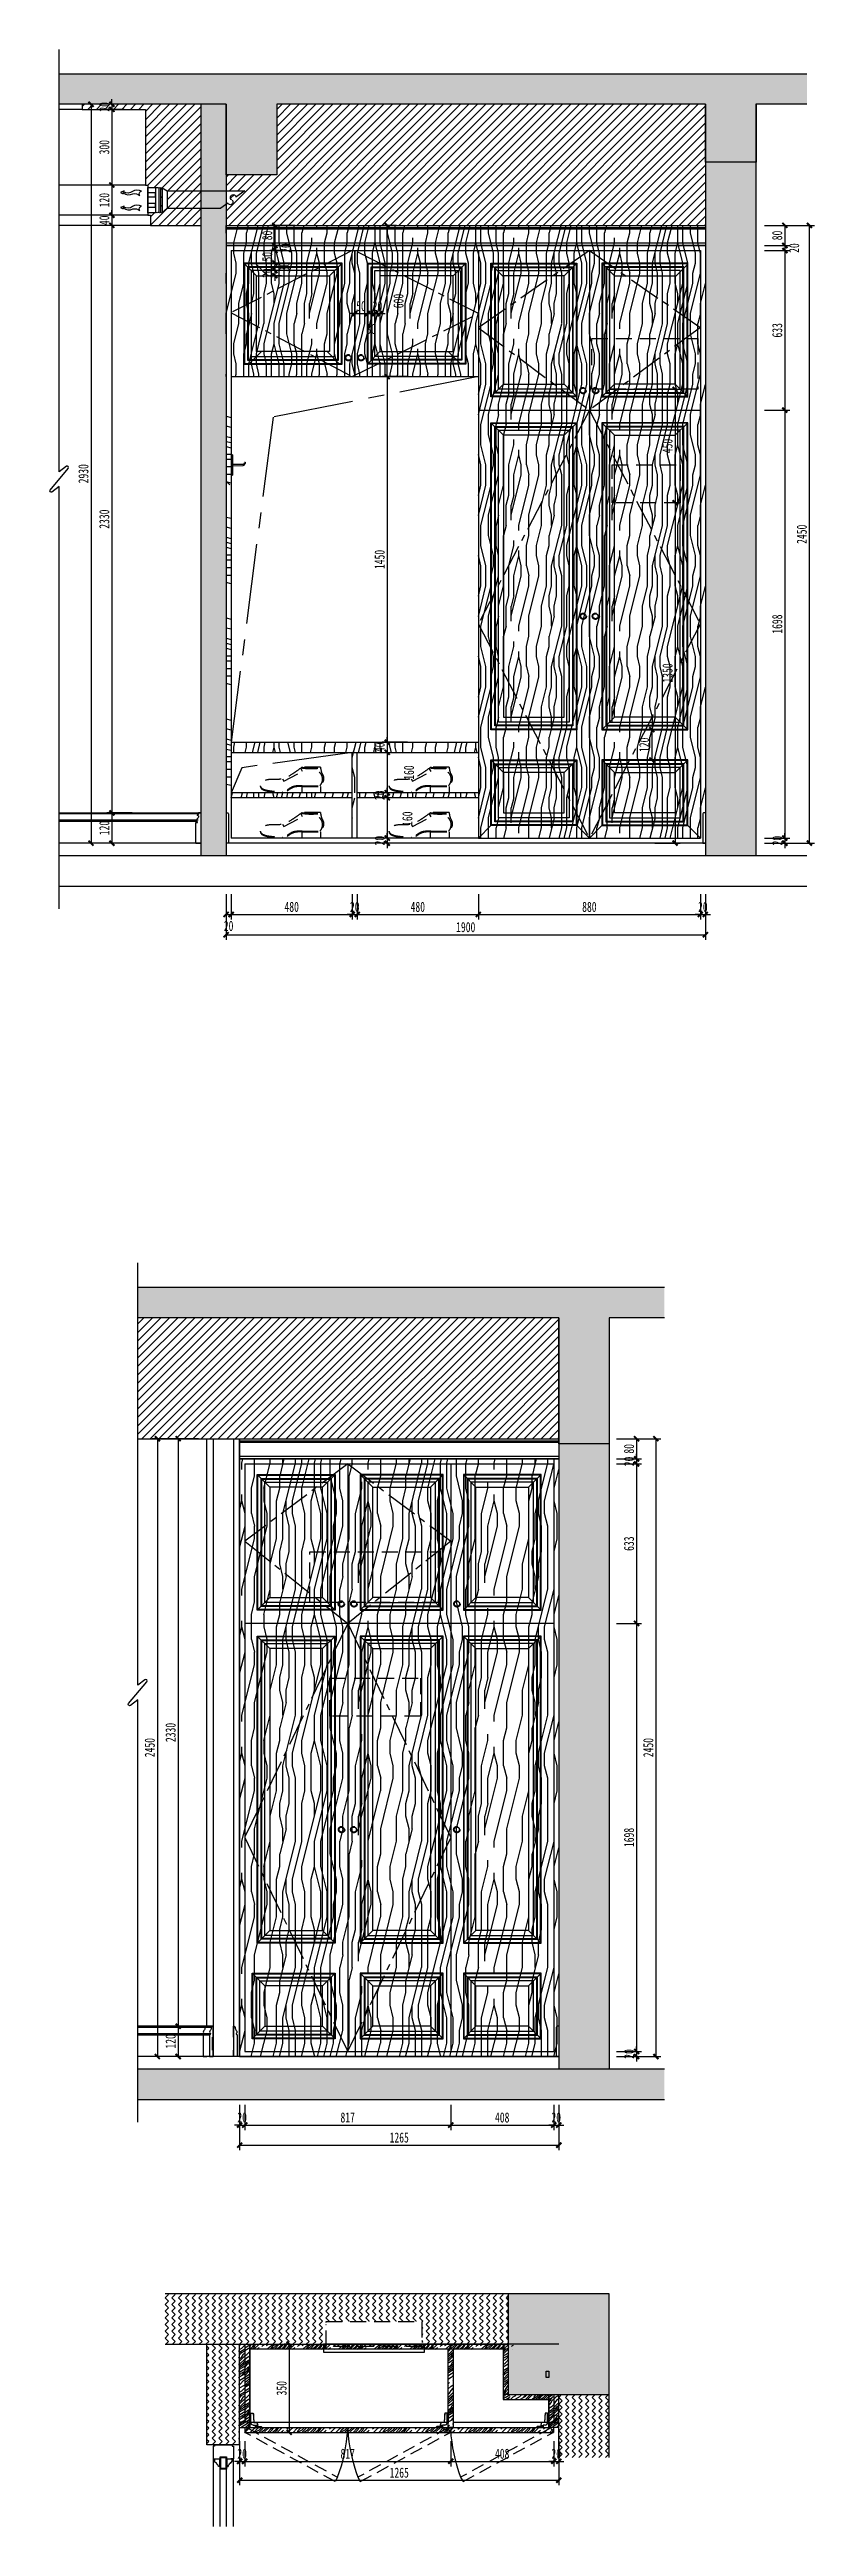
# Model space of a CAD drawing. Header units: millimetres. Extents: x 3104083 to 3173399, y -3165492 to -3044687.
# Drawn here: x 3114347 to 3117379, y -3068140 to -3058317 of the extents above; entities that cross this region are included whole.
import ezdxf

# ---------------------------------------------------------------- set-up
doc = ezdxf.new("R2010")
doc.units = ezdxf.units.MM
doc.header["$LTSCALE"] = 500
doc.header["$MEASUREMENT"] = 0
doc.header["$PDMODE"] = 2
doc.linetypes.add('CENTER', pattern=[50.8, 31.75, -6.35, 6.35, -6.35])
doc.linetypes.add('DASHED', pattern=[19.05, 12.7, -6.35])
doc.layers.get('0').update_dxf_attribs({"linetype": 'CONTINUOUS'})
doc.layers.get('DEFPOINTS').update_dxf_attribs({"linetype": 'CONTINUOUS'})
for name, color, linetype in [('03-F.MILL', 1, 'CONTINUOUS'), ('A-土建墙（含管井、立管）', 6, 'CONTINUOUS'), ('A-土建柱', 6, 'CONTINUOUS'), ('A-土建柱填充', 251, 'CONTINUOUS'), ('D-Detail(节点图层)', 134, 'CONTINUOUS'), ('D-节点填充', 250, 'CONTINUOUS'), ('D-造型细线', 146, 'CONTINUOUS'), ('E-Elevation(立面图层)', 134, 'CONTINUOUS'), ('E-楼板、墙体', 6, 'CONTINUOUS'), ('E-立面填充', 250, 'CONTINUOUS'), ('E-立面活动家具', 22, 'DASHED'), ('E-立面造型线', 3, 'CONTINUOUS'), ('E-立面风口', 44, 'CONTINUOUS'), ('E-顶面轮廓线', 4, 'CONTINUOUS'), ('P-完成面', 3, 'CONTINUOUS'), ('P-活动家具', 146, 'CONTINUOUS'), ('W-尺寸', 5, 'CONTINUOUS'), ('W-索引符号', 2, 'CONTINUOUS')]:
    doc.layers.add(name, color=color, linetype=linetype)
doc.layers.add('DEFPOINTS(视图框)', color=250, linetype='CONTINUOUS', plot=False)
doc.styles.add('DIM', font='SimSun.ttf', dxfattribs={"width": 0.7})
doc.dimstyles.new('20', dxfattribs={"dimscale": 20, "dimtxt": 2, "dimasz": 1, "dimexe": 1, "dimexo": 1, "dimgap": 0.5, "dimtad": 1, "dimdec": 0, "dimzin": 0, "dimdsep": 46, "dimtxsty": 'DIM', "dimblk": 'ARCHTICK', "dimcen": 0, "dimclrd": 5, "dimclre": 5, "dimclrt": 35, "dimadec": 0, "dimazin": 0, "dimtfac": 0.5, "dimtdec": 0, "dimtix": 1, "dimtmove": 2, "dimatfit": 2, "dimldrblk": 'A', "dimfxl": 0, "dimtolj": 1, "dimtzin": 0, "dimlwd": -1, "dimlwe": -1, "dimarcsym": 0})
pattern_1 = [(90, (3115047.24, -3061444.58), (-400, 2e-14), [80, -120, 40, -160]), (90, (3115037.24, -3061164.58), (-400, 2e-14), [80, -320]), (90, (3115017.24, -3061204.58), (-400, 2e-14), [40, -360]), (90, (3115007.24, -3061424.58), (-400, 2e-14), [20, -280, 20, -80]), (90, (3114987.24, -3061284.58), (-400, 2e-14), [80, -120, 20, -180]), (90, (3114977.24, -3061384.58), (-400, 2e-14), [60, -340]), (90, (3114967.24, -3061284.58), (-400, 2e-14), [120, -280]), (90, (3114957.24, -3061404.58), (-400, 2e-14), [80, -320]), (90, (3114947.24, -3061244.58), (-400, 2e-14), [200, -200]), (90, (3114927.24, -3061364.58), (-400, 2e-14), [40, -120, 80, -160]), (90, (3114917.24, -3061084.58), (-400, 2e-14), [80, -320]), (90, (3114907.24, -3061164.58), (-400, 2e-14), [40, -360]), (90, (3114897.24, -3061244.58), (-400, 2e-14), [40, -360]), (90, (3114887.24, -3061444.58), (-400, 2e-14), [80, -320]), (90, (3114877.24, -3061244.58), (-400, 2e-14), [80, -320]), (90, (3114857.24, -3061244.58), (-400, 2e-14), [80, -80, 80, -160]), (90, (3114837.24, -3061324.58), (-400, 2e-14), [40, -200, 80, -80]), (90, (3114827.24, -3061244.58), (-400, 2e-14), [120, -280]), (90, (3114807.24, -3061244.58), (-400, 2e-14), [80, -320]), (90, (3114797.24, -3061404.58), (-400, 2e-14), [120, -160, 40, -80]), (90, (3114777.24, -3061404.58), (-400, 2e-14), [200, -200]), (90, (3114767.24, -3061164.58), (-400, 2e-14), [40, -360]), (90, (3114757.24, -3061284.58), (-400, 2e-14), [80, -320]), (90, (3114747.24, -3061364.58), (-400, 2e-14), [40, -160, 40, -160]), (90, (3114737.24, -3061404.58), (-400, 2e-14), [40, -120, 80, -160]), (90, (3114727.24, -3061324.58), (-400, 2e-14), [40, -200, 40, -120]), (90, (3114717.24, -3061244.58), (-400, 2e-14), [120, -280]), (90, (3114697.24, -3061404.58), (-400, 2e-14), [80, -320]), (90, (3114687.24, -3061204.58), (-400, 2e-14), [40, -360]), (90, (3114677.24, -3061124.58), (-400, 2e-14), [40, -360]), (104.0362, (3115017.24, -3061164.58), (1e-08, 400), [41.2, -1608.042]), (104.0362, (3114927.24, -3061124.58), (1e-08, 400), [41.2, -1608.042]), (104.0362, (3114687.24, -3061164.58), (1e-08, 400), [41.2, -1608.042]), (104.0362, (3114837.24, -3061284.58), (1e-08, 400), [41.2, -1608.042]), (104.0362, (3114777.24, -3061204.58), (1e-08, 400), [41.2, -1608.042]), (104.0362, (3114807.24, -3061164.58), (1e-08, 400), [41.2, -1608.042]), (104.0362, (3114737.24, -3061364.58), (1e-08, 400), [41.2, -1608.042]), (104.0362, (3114757.24, -3061204.58), (1e-08, 400), [41.2, -1608.042]), (104.0362, (3114907.24, -3061124.58), (1e-08, 400), [82.4, -1566.842]), (104.0362, (3114877.24, -3061164.58), (1e-08, 400), [82.4, -1566.842]), (104.0362, (3114857.24, -3061164.58), (1e-08, 400), [82.4, -1566.842]), (255.9638, (3114987.24, -3061284.58), (1e-08, -400), [41.2, -82.4, 41.2, -1484.442]), (255.9638, (3114927.24, -3061364.58), (1e-08, -400), [41.2, -1608.042]), (255.9638, (3114747.24, -3061364.58), (1e-08, -400), [82.4, -1566.842]), (284.0362, (3115037.24, -3061164.58), (-1e-08, -400), [41.2, -1608.042]), (75.9638, (3115037.24, -3061084.58), (-1e-08, 400), [41.2, -1608.042]), (75.9638, (3114897.24, -3061204.58), (-1e-08, 400), [41.2, -1608.042]), (75.9638, (3114827.24, -3061124.58), (-1e-08, 400), [41.2, -1608.042]), (75.9638, (3114797.24, -3061284.58), (-1e-08, 400), [41.2, -1608.042]), (75.9638, (3114747.24, -3061324.58), (-1e-08, 400), [41.2, -1608.042]), (75.9638, (3114727.24, -3061284.58), (-1e-08, 400), [41.2, -1608.042]), (75.9638, (3114797.24, -3061284.58), (-1e-08, 400), [41.2, -1608.042]), (75.9638, (3114737.24, -3061164.58), (-1e-08, 400), [164.8, -1484.442]), (75.9638, (3115007.24, -3061404.58), (-1e-08, 400), [164.8, -1484.442]), (75.9638, (3114977.24, -3061364.58), (-1e-08, 400), [164.8, -1484.442]), (75.9638, (3114957.24, -3061324.58), (-1e-08, 400), [41.2, -82.4, 82.4, -1443.242]), (75.9638, (3114927.24, -3061324.58), (-1e-08, 400), [82.4, -82.4, 82.4, -1402.042]), (75.9638, (3114887.24, -3061364.58), (-1e-08, 400), [164.8, -1484.442]), (75.9638, (3114857.24, -3061404.58), (-1e-08, 400), [164.8, -1484.442]), (75.9638, (3114837.24, -3061404.58), (-1e-08, 400), [164.8, -1484.442]), (75.9638, (3114717.24, -3061124.58), (-1e-08, 400), [41.2, -1608.042]), (75.9638, (3114677.24, -3061084.58), (-8e-05, 400), [82.4, -1566.842]), (75.9638, (3114697.24, -3061324.58), (-8e-05, 400), [82.4, -1566.842]), (75.9638, (3115047.24, -3061364.58), (-7e-06, 400), [164.8, -1484.442]), (75.9638, (3114767.24, -3061124.58), (-7e-06, 400), [123.6, -1525.642]), (75.9638, (3114797.24, -3061084.58), (-7e-06, 400), [247.2, -1402.042])]

msp = doc.modelspace()

# ---------------------------------------------------------------- blocks, each defined once
blk = doc.blocks.new('ac vent')
at = {"layer": 'E-立面风口'}
for p, q in [((856992.4, 543574.9, 0), (856685.3, 543574.9, 0)), ((856685.3, 543574.9, 0), (856719.7, 543550, 0)), ((856751.8, 543526.8, 0), (856779.4, 543506.9, 0)), ((856992.4, 543506.9, 0), (856779.4, 543506.9, 0)), ((857012.9, 543587.1, 0), (856992.4, 543574.9, 0)), ((857012.9, 543489.6), (856992.4, 543506.9, 0))]:
    blk.add_line(p, q, dxfattribs=at)
at = {"layer": 'E-立面风口', "color": 251}
for p, q in [((856992.4, 543574.9, 0), (856992.4, 543506.9, 0)), ((857012.9, 543587.1, 0), (857012.9, 543489.6, 0)), ((857019.4, 543587.1, 0), (857019.4, 543489.6, 0)), ((857019.4, 543587.1, 0), (857019.4, 543489.6, 0)), ((857025.9, 543587.1, 0), (857025.9, 543489.6, 0)), ((857038.9, 543587.1), (857038.9, 543489.6))]:
    blk.add_line(p, q, dxfattribs=at)
for points in [[(857038.9, 543488.4), (857068.9, 543488.4), (857068.9, 543588.4), (857038.9, 543588.4)], [(857038.9, 543566.9), (857068.9, 543566.9), (857068.9, 543551.9), (857038.9, 543551.9), (857038.9, 543566.9)], [(857038.9, 543524.9), (857068.9, 543524.9), (857068.9, 543509.9), (857038.9, 543509.9), (857038.9, 543524.9)]]:
    blk.add_lwpolyline(points, close=True, dxfattribs=at)
at = {"layer": 'E-立面风口', "color": 146}
for points in [[(857162.7, 543574.9), (857176.9, 543569), (857167.3, 543563.6), (857166.4, 543567.7, -0.314977), (857128.6, 543563.8, 0.215979), (857101.2, 543556.9, 0.526014), (857093.7, 543574.5, -0.227397), (857130.3, 543572.9, 0.329932), (857165.1, 543571)], [(857162.7, 543515), (857176.9, 543509.1), (857167.3, 543503.8), (857166.4, 543507.8, -0.314977), (857128.6, 543503.9, 0.215979), (857101.2, 543497, 0.526014), (857093.7, 543514.6, -0.227397), (857130.3, 543513, 0.329932), (857165.1, 543511.1)]]:
    blk.add_lwpolyline(points, format="xyb", close=True, dxfattribs=at)
at = {"layer": 'E-立面风口'}
for centre, radius, start, end in [((856730.9, 543549.2, 0), 11.2, 294.83069, 175.55682), ((856742.1, 543530.8, 0), 10.5, 128.65706, 337.64115), ((857016.2, 543583.6, 0), 4.78, 47.12658, 132.87342), ((857022.7, 543583.6, 0), 4.78, 47.12658, 132.87342), ((857032.4, 543571.2), 17.2, 67.78617, 112.21383), ((857016.2, 543493.1), 4.78, 227.12658, 312.87342), ((857022.7, 543493.1), 4.78, 227.12658, 312.87342), ((857032.4, 543505.6), 17.2, 247.78617, 292.21383)]:
    blk.add_arc(centre, radius, start, end, dxfattribs=at)
blk = doc.blocks.new('TJ')
at = {"layer": 'E-立面造型线', "color": 44}
for p, q in [((0, 120), (9.6, 120)), ((9.6, 113.7), (9.6, 120)), ((9.6, 114.8), (9.6, 115.3)), ((10.8, 113.7), (9.6, 113.7)), ((10.8, 108.2), (10, 108.2)), ((19.8, 0), (0, 0)), ((13.5, 81.6), (13.5, 84.7)), ((19.8, 81.6), (13.5, 81.6)), ((19.8, 0), (19.8, 81.6))]:
    blk.add_line(p, q, dxfattribs=at)
for centre, radius, start, end in [((23.1, 106.2), 13.3, 171.08411, 236.91392), ((10.8, 111), 2.75, 270, 90), ((13.5, 89.9), 5.16, 270.0712, 360), ((12.5, 89.9), 6.22, 360, 56.91392)]:
    blk.add_arc(centre, radius, start, end, dxfattribs=at)
blk = doc.blocks.new('A$C6991704E')
at = {"layer": 'E-立面造型线', "elevation": 0}
blk.add_lwpolyline([(0, 120), (5, 120, -0.414214), (10, 115), (10, 0), (0, 0)], format="xyb", dxfattribs=at)
blk = doc.blocks.new('_ArchTick')
at = {"color": 0, "linetype": 'ByBlock', "const_width": 0.4}
blk.add_lwpolyline([(-0.5, -0.5), (0.5, 0.5)], dxfattribs=at)
blk = doc.blocks.new('*D1209')
at = {"layer": 'DEFPOINTS', "color": 0, "ltscale": 100}
for p in [(3116729.5, -3059014.6), (3116729.5, -3059094.6, 0), (3117262.1, -3059094.6)]:
    blk.add_point(p, dxfattribs=at)
at = {"layer": 'W-尺寸', "color": 5, "ltscale": 100}
for p, q in [((3117182.1, -3059014.6), (3117282.1, -3059014.6)), ((3117182.1, -3059094.6), (3117282.1, -3059094.6)), ((3117262.1, -3059014.6), (3117262.1, -3059094.6))]:
    blk.add_line(p, q, dxfattribs=at)
at = {"layer": 'W-尺寸', "color": 5, "ltscale": 100, "xscale": 20, "yscale": 20, "zscale": 20}
for p, rotation in [((3117262.1, -3059014.6), 90), ((3117262.1, -3059094.6), 270)]:
    blk.add_blockref('_ArchTick', p, dxfattribs=dict(at, rotation=rotation))
at = {"layer": 'W-尺寸', "color": 35, "ltscale": 100, "insert": (3117232.1, -3059054.6), "char_height": 40, "attachment_point": 5, "rotation": 90, "style": 'DIM'}
blk.add_mtext('\\A1;80', dxfattribs=at)
blk = doc.blocks.new('A')
for p, q in [((-0.37, 0), (-2.13, 0)), ((-1.44, 1.15), (-1.09, 1.44)), ((-1.44, 1.15), (-0.37, 0)), ((-1.44, -1.15), (-0.37, 0)), ((-1.09, 1.44), (0, 0)), ((-1.09, -1.44), (0, 0)), ((-1.44, -1.15), (-1.09, -1.44))]:
    blk.add_line(p, q)
for points in [[(-1.44, 1.15), (-1.09, 1.44), (-0.37, 0), (0, 0)], [(-1.44, -1.15), (-1.09, -1.44), (-0.37, 0), (0, 0)]]:
    blk.add_solid(points)
blk = doc.blocks.new('*D1194')
at = {"layer": 'DEFPOINTS', "color": 0, "ltscale": 100}
for p in [(3116729.5, -3059094.6, 0), (3116802, -3059114.6), (3117262.1, -3059114.6)]:
    blk.add_point(p, dxfattribs=at)
at = {"layer": 'W-尺寸', "color": 5, "ltscale": 100}
for p, q in [((3117182.1, -3059094.6), (3117282.1, -3059094.6)), ((3117262.1, -3059094.6), (3117262.1, -3059114.6)), ((3117182.1, -3059114.6), (3117282.1, -3059114.6))]:
    blk.add_line(p, q, dxfattribs=at)
at = {"layer": 'W-尺寸', "color": 5, "ltscale": 100, "xscale": 20, "yscale": 20, "zscale": 20}
for p, rotation in [((3117262.1, -3059094.6), 90), ((3117262.1, -3059114.6), 270)]:
    blk.add_blockref('_ArchTick', p, dxfattribs=dict(at, rotation=rotation))
at = {"layer": 'W-尺寸', "color": 35, "ltscale": 100, "insert": (3117299.2, -3059104.6), "char_height": 40, "attachment_point": 5, "rotation": 90, "style": 'DIM'}
blk.add_mtext('\\A1;20', dxfattribs=at)
blk = doc.blocks.new('*D1195')
at = {"layer": 'DEFPOINTS', "color": 0, "ltscale": 100}
for p in [(3116802, -3059114.6), (3116793, -3059747.1, 0), (3117262.1, -3059747.1)]:
    blk.add_point(p, dxfattribs=at)
at = {"layer": 'W-尺寸', "color": 5, "ltscale": 100}
for p, q in [((3117182.1, -3059114.6), (3117282.1, -3059114.6)), ((3117262.1, -3059114.6), (3117262.1, -3059747.1)), ((3117182.1, -3059747.1), (3117282.1, -3059747.1))]:
    blk.add_line(p, q, dxfattribs=at)
at = {"layer": 'W-尺寸', "color": 5, "ltscale": 100, "xscale": 20, "yscale": 20, "zscale": 20}
for p, rotation in [((3117262.1, -3059114.6), 90), ((3117262.1, -3059747.1), 270)]:
    blk.add_blockref('_ArchTick', p, dxfattribs=dict(at, rotation=rotation))
at = {"layer": 'W-尺寸', "color": 35, "ltscale": 100, "insert": (3117232.1, -3059430.8), "char_height": 40, "attachment_point": 5, "rotation": 90, "style": 'DIM'}
blk.add_mtext('\\A1;633', dxfattribs=at)
blk = doc.blocks.new('*D1196')
at = {"layer": 'DEFPOINTS', "color": 0, "ltscale": 100}
for p in [(3116793, -3059747.1, 0), (3116802, -3061444.6), (3117262.1, -3061444.6)]:
    blk.add_point(p, dxfattribs=at)
at = {"layer": 'W-尺寸', "color": 5, "ltscale": 100}
for p, q in [((3117182.1, -3059747.1), (3117282.1, -3059747.1)), ((3117262.1, -3059747.1), (3117262.1, -3061444.6)), ((3117182.1, -3061444.6), (3117282.1, -3061444.6))]:
    blk.add_line(p, q, dxfattribs=at)
at = {"layer": 'W-尺寸', "color": 5, "ltscale": 100, "xscale": 20, "yscale": 20, "zscale": 20}
for p, rotation in [((3117262.1, -3059747.1), 90), ((3117262.1, -3061444.6), 270)]:
    blk.add_blockref('_ArchTick', p, dxfattribs=dict(at, rotation=rotation))
at = {"layer": 'W-尺寸', "color": 35, "ltscale": 100, "insert": (3117232.1, -3060595.8), "char_height": 40, "attachment_point": 5, "rotation": 90, "style": 'DIM'}
blk.add_mtext('\\A1;1698', dxfattribs=at)
blk = doc.blocks.new('*D1210')
at = {"layer": 'DEFPOINTS', "color": 0, "ltscale": 100}
for p in [(3116776.1, -3061464.6, 0), (3116802, -3061444.6), (3117262.1, -3061464.6)]:
    blk.add_point(p, dxfattribs=at)
at = {"layer": 'W-尺寸', "color": 5, "ltscale": 100}
for p, q in [((3117182.1, -3061444.6), (3117282.1, -3061444.6)), ((3117182.1, -3061464.6), (3117282.1, -3061464.6)), ((3117262.1, -3061444.6), (3117262.1, -3061424.6)), ((3117262.1, -3061444.6), (3117262.1, -3061464.6)), ((3117262.1, -3061464.6), (3117262.1, -3061484.6))]:
    blk.add_line(p, q, dxfattribs=at)
at = {"layer": 'W-尺寸', "color": 5, "ltscale": 100, "xscale": 20, "yscale": 20, "zscale": 20}
for p, rotation in [((3117262.1, -3061444.6), 270), ((3117262.1, -3061464.6), 90)]:
    blk.add_blockref('_ArchTick', p, dxfattribs=dict(at, rotation=rotation))
at = {"layer": 'W-尺寸', "color": 35, "ltscale": 100, "insert": (3117232.1, -3061454.6), "char_height": 40, "attachment_point": 5, "rotation": 90, "style": 'DIM'}
blk.add_mtext('\\A1;20', dxfattribs=at)
blk = doc.blocks.new('*D1197')
at = {"layer": 'DEFPOINTS', "color": 0, "ltscale": 100}
for p in [(3116983.8, -3059014.6), (3117359.5, -3059014.6), (3116983.8, -3061464.6)]:
    blk.add_point(p, dxfattribs=at)
at = {"layer": 'W-尺寸', "color": 5, "ltscale": 100}
for p, q in [((3117279.5, -3059014.6), (3117379.5, -3059014.6)), ((3117359.5, -3061464.6), (3117359.5, -3059014.6)), ((3117279.5, -3061464.6), (3117379.5, -3061464.6))]:
    blk.add_line(p, q, dxfattribs=at)
at = {"layer": 'W-尺寸', "color": 5, "ltscale": 100, "xscale": 20, "yscale": 20, "zscale": 20}
for p, rotation in [((3117359.5, -3059014.6), 90), ((3117359.5, -3061464.6), 270)]:
    blk.add_blockref('_ArchTick', p, dxfattribs=dict(at, rotation=rotation))
at = {"layer": 'W-尺寸', "color": 35, "ltscale": 100, "insert": (3117329.5, -3060239.6), "char_height": 40, "attachment_point": 5, "rotation": 90, "style": 'DIM'}
blk.add_mtext('\\A1;2450', dxfattribs=at)
blk = doc.blocks.new('*D1198')
at = {"layer": 'DEFPOINTS', "color": 0, "ltscale": 100}
for p in [(3115656.2, -3061064.6, 0), (3115656.2, -3061104.6, 0), (3115686, -3061104.6)]:
    blk.add_point(p, dxfattribs=at)
at = {"layer": 'W-尺寸', "color": 5, "ltscale": 100}
for p, q in [((3115676.2, -3061064.6), (3115706, -3061064.6)), ((3115686, -3061064.6), (3115686, -3061044.6)), ((3115686, -3061064.6), (3115686, -3061104.6)), ((3115676.2, -3061104.6), (3115706, -3061104.6)), ((3115686, -3061104.6), (3115686, -3061124.6))]:
    blk.add_line(p, q, dxfattribs=at)
at = {"layer": 'W-尺寸', "color": 5, "ltscale": 100, "xscale": 20, "yscale": 20, "zscale": 20}
for p, rotation in [((3115686, -3061064.6), 270), ((3115686, -3061104.6), 90)]:
    blk.add_blockref('_ArchTick', p, dxfattribs=dict(at, rotation=rotation))
at = {"layer": 'W-尺寸', "color": 35, "ltscale": 100, "insert": (3115656, -3061084.6), "char_height": 40, "attachment_point": 5, "rotation": 90, "style": 'DIM'}
blk.add_mtext('\\A1;40', dxfattribs=at)
blk = doc.blocks.new('*D1199')
at = {"layer": 'DEFPOINTS', "color": 0, "ltscale": 100}
for p in [(3115656.2, -3061104.6, 0), (3115686, -3061264.6), (3115760.2, -3061264.6, 0)]:
    blk.add_point(p, dxfattribs=at)
at = {"layer": 'W-尺寸', "color": 5, "ltscale": 100}
for p, q in [((3115676.2, -3061104.6), (3115706, -3061104.6)), ((3115686, -3061104.6), (3115686, -3061264.6)), ((3115740.2, -3061264.6), (3115666, -3061264.6))]:
    blk.add_line(p, q, dxfattribs=at)
at = {"layer": 'W-尺寸', "color": 5, "ltscale": 100, "xscale": 20, "yscale": 20, "zscale": 20}
for p, rotation in [((3115686, -3061104.6), 90), ((3115686, -3061264.6), 270)]:
    blk.add_blockref('_ArchTick', p, dxfattribs=dict(at, rotation=rotation))
at = {"layer": 'W-尺寸', "color": 35, "ltscale": 100, "insert": (3115772.1, -3061184.6), "char_height": 40, "attachment_point": 5, "rotation": 90, "style": 'DIM'}
blk.add_mtext('\\A1;160', dxfattribs=at)
blk = doc.blocks.new('*D1200')
at = {"layer": 'DEFPOINTS', "color": 0, "ltscale": 100}
for p in [(3115760.2, -3061264.6, 0), (3115686, -3061284.6), (3115760.7, -3061284.6, 0)]:
    blk.add_point(p, dxfattribs=at)
at = {"layer": 'W-尺寸', "color": 5, "ltscale": 100}
for p, q in [((3115740.2, -3061264.6), (3115666, -3061264.6)), ((3115686, -3061264.6), (3115686, -3061244.6)), ((3115686, -3061264.6), (3115686, -3061284.6)), ((3115740.7, -3061284.6), (3115666, -3061284.6)), ((3115686, -3061284.6), (3115686, -3061304.6))]:
    blk.add_line(p, q, dxfattribs=at)
at = {"layer": 'W-尺寸', "color": 5, "ltscale": 100, "xscale": 20, "yscale": 20, "zscale": 20}
for p, rotation in [((3115686, -3061264.6), 270), ((3115686, -3061284.6), 90)]:
    blk.add_blockref('_ArchTick', p, dxfattribs=dict(at, rotation=rotation))
at = {"layer": 'W-尺寸', "color": 35, "ltscale": 100, "insert": (3115656, -3061274.6), "char_height": 40, "attachment_point": 5, "rotation": 90, "style": 'DIM'}
blk.add_mtext('\\A1;20', dxfattribs=at)
blk = doc.blocks.new('*D1201')
at = {"layer": 'DEFPOINTS', "color": 0, "ltscale": 100}
for p in [(3115760.7, -3061284.6, 0), (3115686, -3061444.6), (3115751.5, -3061444.6, 0)]:
    blk.add_point(p, dxfattribs=at)
at = {"layer": 'W-尺寸', "color": 5, "ltscale": 100}
for p, q in [((3115740.7, -3061284.6), (3115666, -3061284.6)), ((3115686, -3061284.6), (3115686, -3061444.6)), ((3115731.5, -3061444.6), (3115666, -3061444.6))]:
    blk.add_line(p, q, dxfattribs=at)
at = {"layer": 'W-尺寸', "color": 5, "ltscale": 100, "xscale": 20, "yscale": 20, "zscale": 20}
for p, rotation in [((3115686, -3061284.6), 90), ((3115686, -3061444.6), 270)]:
    blk.add_blockref('_ArchTick', p, dxfattribs=dict(at, rotation=rotation))
at = {"layer": 'W-尺寸', "color": 35, "ltscale": 100, "insert": (3115765.9, -3061367.5), "char_height": 40, "attachment_point": 5, "rotation": 90, "style": 'DIM'}
blk.add_mtext('\\A1;160', dxfattribs=at)
blk = doc.blocks.new('*D1202')
at = {"layer": 'DEFPOINTS', "color": 0, "ltscale": 100}
for p in [(3115686, -3061464.6), (3115740.7, -3061464.6, 0), (3115751.5, -3061444.6, 0)]:
    blk.add_point(p, dxfattribs=at)
at = {"layer": 'W-尺寸', "color": 5, "ltscale": 100}
for p, q in [((3115731.5, -3061444.6), (3115666, -3061444.6)), ((3115720.7, -3061464.6), (3115666, -3061464.6)), ((3115686, -3061444.6), (3115686, -3061424.6)), ((3115686, -3061444.6), (3115686, -3061464.6)), ((3115686, -3061464.6), (3115686, -3061484.6))]:
    blk.add_line(p, q, dxfattribs=at)
at = {"layer": 'W-尺寸', "color": 5, "ltscale": 100, "xscale": 20, "yscale": 20, "zscale": 20}
for p, rotation in [((3115686, -3061444.6), 270), ((3115686, -3061464.6), 90)]:
    blk.add_blockref('_ArchTick', p, dxfattribs=dict(at, rotation=rotation))
at = {"layer": 'W-尺寸', "color": 35, "ltscale": 100, "insert": (3115656, -3061454.6), "char_height": 40, "attachment_point": 5, "rotation": 90, "style": 'DIM'}
blk.add_mtext('\\A1;20', dxfattribs=at)
blk = doc.blocks.new('*D1211')
at = {"layer": 'DEFPOINTS', "color": 0, "ltscale": 100}
for p in [(3115067.2, -3061019.5, 0), (3115047.2, -3061085.5, 0), (3115067.2, -3061747.3)]:
    blk.add_point(p, dxfattribs=at)
at = {"layer": 'W-尺寸', "color": 5, "ltscale": 100}
for p, q in [((3115047.2, -3061667.3), (3115047.2, -3061767.3)), ((3115047.2, -3061747.3), (3115067.2, -3061747.3)), ((3115067.2, -3061667.3), (3115067.2, -3061767.3))]:
    blk.add_line(p, q, dxfattribs=at)
at = {"layer": 'W-尺寸', "color": 5, "ltscale": 100, "xscale": 20, "yscale": 20, "zscale": 20, "rotation": 180}
blk.add_blockref('_ArchTick', (3115047.2, -3061747.3), dxfattribs=at)
at = {"layer": 'W-尺寸', "color": 5, "ltscale": 100, "xscale": 20, "yscale": 20, "zscale": 20}
blk.add_blockref('_ArchTick', (3115067.2, -3061747.3), dxfattribs=at)
at = {"layer": 'W-尺寸', "color": 35, "ltscale": 100, "insert": (3115057.2, -3061792.9), "char_height": 40, "attachment_point": 5, "style": 'DIM'}
blk.add_mtext('\\A1;20', dxfattribs=at)
blk = doc.blocks.new('*D1203')
at = {"layer": 'DEFPOINTS', "color": 0, "ltscale": 100}
for p in [(3115067.2, -3061019.5, 0), (3115547.2, -3061074.4, 0), (3115547.2, -3061747.3)]:
    blk.add_point(p, dxfattribs=at)
at = {"layer": 'W-尺寸', "color": 5, "ltscale": 100}
for p, q in [((3115067.2, -3061667.3), (3115067.2, -3061767.3)), ((3115067.2, -3061747.3), (3115547.2, -3061747.3)), ((3115547.2, -3061667.3), (3115547.2, -3061767.3))]:
    blk.add_line(p, q, dxfattribs=at)
at = {"layer": 'W-尺寸', "color": 5, "ltscale": 100, "xscale": 20, "yscale": 20, "zscale": 20, "rotation": 180}
blk.add_blockref('_ArchTick', (3115067.2, -3061747.3), dxfattribs=at)
at = {"layer": 'W-尺寸', "color": 5, "ltscale": 100, "xscale": 20, "yscale": 20, "zscale": 20}
blk.add_blockref('_ArchTick', (3115547.2, -3061747.3), dxfattribs=at)
at = {"layer": 'W-尺寸', "color": 35, "ltscale": 100, "insert": (3115307.2, -3061717.3), "char_height": 40, "attachment_point": 5, "style": 'DIM'}
blk.add_mtext('\\A1;480', dxfattribs=at)
blk = doc.blocks.new('*D1204')
at = {"layer": 'DEFPOINTS', "color": 0, "ltscale": 100}
for p in [(3115547.2, -3061074.4, 0), (3115567.2, -3061077.2, 0), (3115567.2, -3061747.3)]:
    blk.add_point(p, dxfattribs=at)
at = {"layer": 'W-尺寸', "color": 5, "ltscale": 100}
for p, q in [((3115547.2, -3061747.3), (3115527.2, -3061747.3)), ((3115547.2, -3061667.3), (3115547.2, -3061767.3)), ((3115547.2, -3061747.3), (3115567.2, -3061747.3)), ((3115567.2, -3061667.3), (3115567.2, -3061767.3)), ((3115567.2, -3061747.3), (3115587.2, -3061747.3))]:
    blk.add_line(p, q, dxfattribs=at)
at = {"layer": 'W-尺寸', "color": 5, "ltscale": 100, "xscale": 20, "yscale": 20, "zscale": 20}
blk.add_blockref('_ArchTick', (3115547.2, -3061747.3), dxfattribs=at)
at = {"layer": 'W-尺寸', "color": 5, "ltscale": 100, "xscale": 20, "yscale": 20, "zscale": 20, "rotation": 180}
blk.add_blockref('_ArchTick', (3115567.2, -3061747.3), dxfattribs=at)
at = {"layer": 'W-尺寸', "color": 35, "ltscale": 100, "insert": (3115557.2, -3061717.3), "char_height": 40, "attachment_point": 5, "style": 'DIM'}
blk.add_mtext('\\A1;20', dxfattribs=at)
blk = doc.blocks.new('*D1205')
at = {"layer": 'DEFPOINTS', "color": 0, "ltscale": 100}
for p in [(3115567.2, -3061077.2, 0), (3116047.2, -3061053, 0), (3116047.2, -3061747.3)]:
    blk.add_point(p, dxfattribs=at)
at = {"layer": 'W-尺寸', "color": 5, "ltscale": 100}
for p, q in [((3115567.2, -3061667.3), (3115567.2, -3061767.3)), ((3115567.2, -3061747.3), (3116047.2, -3061747.3)), ((3116047.2, -3061667.3), (3116047.2, -3061767.3))]:
    blk.add_line(p, q, dxfattribs=at)
at = {"layer": 'W-尺寸', "color": 5, "ltscale": 100, "xscale": 20, "yscale": 20, "zscale": 20, "rotation": 180}
blk.add_blockref('_ArchTick', (3115567.2, -3061747.3), dxfattribs=at)
at = {"layer": 'W-尺寸', "color": 5, "ltscale": 100, "xscale": 20, "yscale": 20, "zscale": 20}
blk.add_blockref('_ArchTick', (3116047.2, -3061747.3), dxfattribs=at)
at = {"layer": 'W-尺寸', "color": 35, "ltscale": 100, "insert": (3115807.2, -3061717.3), "char_height": 40, "attachment_point": 5, "style": 'DIM'}
blk.add_mtext('\\A1;480', dxfattribs=at)
blk = doc.blocks.new('*D1206')
at = {"layer": 'DEFPOINTS', "color": 0, "ltscale": 100}
for p in [(3116047.2, -3061073, 0), (3116927.2, -3061019.5, 0), (3116927.2, -3061747.4)]:
    blk.add_point(p, dxfattribs=at)
at = {"layer": 'W-尺寸', "color": 5, "ltscale": 100}
for p, q in [((3116047.2, -3061667.4), (3116047.2, -3061767.4)), ((3116047.2, -3061747.4), (3116927.2, -3061747.4)), ((3116927.2, -3061667.4), (3116927.2, -3061767.4))]:
    blk.add_line(p, q, dxfattribs=at)
at = {"layer": 'W-尺寸', "color": 5, "ltscale": 100, "xscale": 20, "yscale": 20, "zscale": 20, "rotation": 180}
blk.add_blockref('_ArchTick', (3116047.2, -3061747.4), dxfattribs=at)
at = {"layer": 'W-尺寸', "color": 5, "ltscale": 100, "xscale": 20, "yscale": 20, "zscale": 20}
blk.add_blockref('_ArchTick', (3116927.2, -3061747.4), dxfattribs=at)
at = {"layer": 'W-尺寸', "color": 35, "ltscale": 100, "insert": (3116487.2, -3061717.4), "char_height": 40, "attachment_point": 5, "style": 'DIM'}
blk.add_mtext('\\A1;880', dxfattribs=at)
blk = doc.blocks.new('*D1212')
at = {"layer": 'DEFPOINTS', "color": 0, "ltscale": 100}
for p in [(3116927.2, -3060999.5, 0), (3116947.2, -3061210.1, 0), (3116947.2, -3061747.4)]:
    blk.add_point(p, dxfattribs=at)
at = {"layer": 'W-尺寸', "color": 5, "ltscale": 100}
for p, q in [((3116927.2, -3061747.4), (3116907.2, -3061747.4)), ((3116927.2, -3061667.4), (3116927.2, -3061767.4)), ((3116927.2, -3061747.4), (3116947.2, -3061747.4)), ((3116947.2, -3061667.4), (3116947.2, -3061767.4)), ((3116947.2, -3061747.4), (3116967.2, -3061747.4))]:
    blk.add_line(p, q, dxfattribs=at)
at = {"layer": 'W-尺寸', "color": 5, "ltscale": 100, "xscale": 20, "yscale": 20, "zscale": 20}
blk.add_blockref('_ArchTick', (3116927.2, -3061747.4), dxfattribs=at)
at = {"layer": 'W-尺寸', "color": 5, "ltscale": 100, "xscale": 20, "yscale": 20, "zscale": 20, "rotation": 180}
blk.add_blockref('_ArchTick', (3116947.2, -3061747.4), dxfattribs=at)
at = {"layer": 'W-尺寸', "color": 35, "ltscale": 100, "insert": (3116937.2, -3061717.4), "char_height": 40, "attachment_point": 5, "style": 'DIM'}
blk.add_mtext('\\A1;20', dxfattribs=at)
blk = doc.blocks.new('*D1207')
at = {"layer": 'DEFPOINTS', "color": 0, "ltscale": 100}
for p in [(3115047.2, -3061427.8, 0), (3116947.2, -3061427.8), (3116947.2, -3061827.8)]:
    blk.add_point(p, dxfattribs=at)
at = {"layer": 'W-尺寸', "color": 5, "ltscale": 100}
for p, q in [((3115047.2, -3061747.8), (3115047.2, -3061847.8)), ((3116947.2, -3061747.8), (3116947.2, -3061847.8)), ((3115047.2, -3061827.8), (3116947.2, -3061827.8))]:
    blk.add_line(p, q, dxfattribs=at)
at = {"layer": 'W-尺寸', "color": 5, "ltscale": 100, "xscale": 20, "yscale": 20, "zscale": 20, "rotation": 180}
blk.add_blockref('_ArchTick', (3115047.2, -3061827.8), dxfattribs=at)
at = {"layer": 'W-尺寸', "color": 5, "ltscale": 100, "xscale": 20, "yscale": 20, "zscale": 20}
blk.add_blockref('_ArchTick', (3116947.2, -3061827.8), dxfattribs=at)
at = {"layer": 'W-尺寸', "color": 35, "ltscale": 100, "insert": (3115997.2, -3061797.8), "char_height": 40, "attachment_point": 5, "style": 'DIM'}
blk.add_mtext('\\A1;1900', dxfattribs=at)
blk = doc.blocks.new('*D1208')
at = {"layer": 'DEFPOINTS', "color": 0, "ltscale": 100}
for p in [(3115802.2, -3059614.6, 0), (3115686, -3061064.6), (3115802.2, -3061064.6, 0)]:
    blk.add_point(p, dxfattribs=at)
at = {"layer": 'W-尺寸', "color": 5, "ltscale": 100}
for p, q in [((3115766, -3059614.6), (3115666, -3059614.6)), ((3115686, -3059614.6), (3115686, -3061064.6)), ((3115766, -3061064.6), (3115666, -3061064.6))]:
    blk.add_line(p, q, dxfattribs=at)
at = {"layer": 'W-尺寸', "color": 5, "ltscale": 100, "xscale": 20, "yscale": 20, "zscale": 20}
for p, rotation in [((3115686, -3059614.6), 90), ((3115686, -3061064.6), 270)]:
    blk.add_blockref('_ArchTick', p, dxfattribs=dict(at, rotation=rotation))
at = {"layer": 'W-尺寸', "color": 35, "ltscale": 100, "insert": (3115656, -3060339.6), "char_height": 40, "attachment_point": 5, "rotation": 90, "style": 'DIM'}
blk.add_mtext('\\A1;1450', dxfattribs=at)
blk = doc.blocks.new('*U1119')
at = {"color": 35}
blk.add_lwpolyline([(85.19, 0), (1.44, 0), (2.55, -1.43, -0.901243), (2.15, -1.81), (-2.15, 1.81, 0.901243), (-2.55, 1.43), (-1.44, 0), (-85.19, 0)], format="xyb", dxfattribs=at)
blk = doc.blocks.new('dfdfdhh')
at = {"layer": 'E-立面活动家具', "ltscale": 0.01}
for p, q in [((169384.3, -129033.6), (169310.8, -129033.6)), ((169311.2, -129107.5), (169381.3, -129107.6))]:
    blk.add_line(p, q, dxfattribs=at)
blk.add_lwpolyline([(169233.9, -129079.6), (169238.5, -129088.4), (169312.5, -129050.1), (169305.8, -129037.3)], dxfattribs=at)
blk.add_lwpolyline([(169311.1, -129134.7), (169311.1, -129110.4), (169384, -129110.4), (169384, -129134.7)], close=True, dxfattribs=at)
for centre, radius, start, end in [((169347.6, -128792), 247.3, 261.33949, 278.66051), ((169347.6, -128792), 244.3, 261.33949, 278.66051), ((169356, -129081.2), 36.6, 313.81178, 51.29854)]:
    blk.add_arc(centre, radius, start, end, dxfattribs=at)
for points, knots in [([(169310.8, -129033.6), (169302.5, -129039.8), (169289.9, -129049.3), (169264, -129066.7), (169226.1, -129088.4), (169182.4, -129077.9), (169156.9, -129089.6), (169148.5, -129095.2), (169146.7, -129102.1), (169142.5, -129124.1), (169194.2, -129132.1), (169222.6, -129133.5), (169234.9, -129134.2)], [0, 0, 0, 0, 31.711828, 48.79331, 96.806468, 160.998217, 174.056652, 183.591903, 190.509155, 195.275326, 250.828637, 292.604358, 292.604358, 292.604358, 292.604358]), ([(169384.3, -129033.6), (169385.5, -129042), (169387.4, -129055.2), (169397.9, -129071), (169396, -129090.9), (169388.6, -129102.9), (169384, -129110.4)], [0, 0, 0, 0, 25.789808, 40.639212, 56.626566, 83.82447, 83.82447, 83.82447, 83.82447]), ([(169145.8, -129108.1), (169148.7, -129122.2), (169195.1, -129129.2), (169222.4, -129130.6), (169234.6, -129131.3)], [199.373676, 199.373676, 199.373676, 199.373676, 250.828637, 292.604358, 292.604358, 292.604358, 292.604358]), ([(169311.2, -129107.5), (169308.5, -129107.4), (169305.9, -129107.4), (169298.3, -129107.3), (169293.5, -129107.4), (169286.3, -129108.2), (169284, -129108.6), (169279.6, -129109.6), (169277.5, -129110.1), (169273.5, -129111.5), (169271.6, -129112.3), (169264.7, -129115.7), (169260.1, -129118.8), (169254.6, -129122.8), (169253.6, -129123.6), (169251.6, -129125), (169250.7, -129125.7), (169248.7, -129127.1), (169247.7, -129127.7), (169245.9, -129128.7), (169245, -129129.1), (169243.4, -129129.8), (169242.7, -129130), (169241.2, -129130.4), (169240.4, -129130.6), (169238, -129130.9), (169236.3, -129131.1), (169234.6, -129131.3)], [0, 0, 0, 0, 7.954306, 7.954306, 22.333194, 22.333194, 29.512466, 29.512466, 35.781551, 35.781551, 42.050637, 42.050637, 58.414237, 58.414237, 62.14941, 62.14941, 65.884584, 65.884584, 69.784306, 69.784306, 73.180599, 73.180599, 75.971611, 75.971611, 78.762623, 78.762623, 84.07225, 84.07225, 84.07225, 84.07225]), ([(169311.1, -129110.4), (169299.3, -129110.1), (169279.7, -129109.6), (169258.9, -129122.8), (169246.3, -129133.1), (169238, -129133.9), (169234.9, -129134.2)], [0, 0, 0, 0, 35.415946, 58.703813, 74.57991, 84.07225, 84.07225, 84.07225, 84.07225])]:
    blk.add_open_spline(points, degree=3, knots=knots, dxfattribs=at)
blk = doc.blocks.new('*D1213')
at = {"layer": 'DEFPOINTS', "color": 0, "ltscale": 100}
for p in [(3115240.6, -3059094.6), (3115341.3, -3059014.6), (3115341.3, -3059094.6, 0)]:
    blk.add_point(p, dxfattribs=at)
at = {"layer": 'DEFPOINTS(视图框)', "color": 5, "ltscale": 100}
for p, q in [((3115320.6, -3059014.6), (3115220.6, -3059014.6)), ((3115320.6, -3059094.6), (3115220.6, -3059094.6)), ((3115240.6, -3059014.6), (3115240.6, -3059094.6))]:
    blk.add_line(p, q, dxfattribs=at)
at = {"layer": 'DEFPOINTS(视图框)', "color": 5, "ltscale": 100, "xscale": 20, "yscale": 20, "zscale": 20}
for p, rotation in [((3115240.6, -3059014.6), 90), ((3115240.6, -3059094.6), 270)]:
    blk.add_blockref('_ArchTick', p, dxfattribs=dict(at, rotation=rotation))
at = {"layer": 'DEFPOINTS(视图框)', "color": 35, "ltscale": 100, "insert": (3115210.6, -3059054.6), "char_height": 40, "attachment_point": 5, "rotation": 90, "style": 'DIM'}
blk.add_mtext('\\A1;80', dxfattribs=at)
blk = doc.blocks.new('*D1214')
at = {"layer": 'DEFPOINTS', "color": 0, "ltscale": 100}
for p in [(3115341.3, -3059094.6, 0), (3115240.6, -3059114.6), (3115285.1, -3059114.6, 0)]:
    blk.add_point(p, dxfattribs=at)
at = {"layer": 'DEFPOINTS(视图框)', "color": 5, "ltscale": 100}
for p, q in [((3115320.6, -3059094.6), (3115220.6, -3059094.6)), ((3115240.6, -3059094.6), (3115240.6, -3059074.6)), ((3115240.6, -3059094.6), (3115240.6, -3059114.6)), ((3115265.1, -3059114.6), (3115220.6, -3059114.6)), ((3115240.6, -3059114.6), (3115240.6, -3059134.6))]:
    blk.add_line(p, q, dxfattribs=at)
at = {"layer": 'DEFPOINTS(视图框)', "color": 5, "ltscale": 100, "xscale": 20, "yscale": 20, "zscale": 20}
for p, rotation in [((3115240.6, -3059094.6), 270), ((3115240.6, -3059114.6), 90)]:
    blk.add_blockref('_ArchTick', p, dxfattribs=dict(at, rotation=rotation))
at = {"layer": 'DEFPOINTS(视图框)', "color": 35, "ltscale": 100, "insert": (3115283.3, -3059104.6), "char_height": 40, "attachment_point": 5, "rotation": 90, "style": 'DIM'}
blk.add_mtext('\\A1;20', dxfattribs=at)
blk = doc.blocks.new('*D1215')
at = {"layer": 'DEFPOINTS', "color": 0, "ltscale": 100}
for p in [(3115240.6, -3059164.1), (3115274.2, -3059164.1, 0), (3115285.1, -3059114.6, 0)]:
    blk.add_point(p, dxfattribs=at)
at = {"layer": 'DEFPOINTS(视图框)', "color": 5, "ltscale": 100}
for p, q in [((3115240.6, -3059114.6), (3115240.6, -3059094.6)), ((3115265.1, -3059114.6), (3115220.6, -3059114.6)), ((3115254.2, -3059164.1), (3115220.6, -3059164.1)), ((3115240.6, -3059114.6), (3115240.6, -3059164.1)), ((3115240.6, -3059164.1), (3115240.6, -3059184.1))]:
    blk.add_line(p, q, dxfattribs=at)
at = {"layer": 'DEFPOINTS(视图框)', "color": 5, "ltscale": 100, "xscale": 20, "yscale": 20, "zscale": 20}
for p, rotation in [((3115240.6, -3059114.6), 270), ((3115240.6, -3059164.1), 90)]:
    blk.add_blockref('_ArchTick', p, dxfattribs=dict(at, rotation=rotation))
at = {"layer": 'DEFPOINTS(视图框)', "color": 35, "ltscale": 100, "insert": (3115210.6, -3059139.3), "char_height": 40, "attachment_point": 5, "rotation": 90, "style": 'DIM'}
blk.add_mtext('\\A1;50', dxfattribs=at)
blk = doc.blocks.new('*D1216')
at = {"layer": 'DEFPOINTS', "color": 0, "ltscale": 100}
for p in [(3115240.6, -3059194.1), (3115274.2, -3059164.1, 0), (3115286.4, -3059194.1, 0)]:
    blk.add_point(p, dxfattribs=at)
at = {"layer": 'DEFPOINTS(视图框)', "color": 5, "ltscale": 100}
for p, q in [((3115254.2, -3059164.1), (3115220.6, -3059164.1)), ((3115266.4, -3059194.1), (3115220.6, -3059194.1)), ((3115240.6, -3059164.1), (3115240.6, -3059194.1))]:
    blk.add_line(p, q, dxfattribs=at)
at = {"layer": 'DEFPOINTS(视图框)', "color": 5, "ltscale": 100, "xscale": 20, "yscale": 20, "zscale": 20}
for p, rotation in [((3115240.6, -3059164.1), 90), ((3115240.6, -3059194.1), 270)]:
    blk.add_blockref('_ArchTick', p, dxfattribs=dict(at, rotation=rotation))
at = {"layer": 'DEFPOINTS(视图框)', "color": 35, "ltscale": 100, "insert": (3115277.9, -3059179.1), "char_height": 40, "attachment_point": 5, "rotation": 90, "style": 'DIM'}
blk.add_mtext('\\A1;30', dxfattribs=at)
blk = doc.blocks.new('*D1217')
at = {"layer": 'DEFPOINTS', "color": 0, "ltscale": 100}
for p in [(3115286.4, -3059194.1, 0), (3115240.6, -3059214.1), (3115286.4, -3059214.1)]:
    blk.add_point(p, dxfattribs=at)
at = {"layer": 'DEFPOINTS(视图框)', "color": 5, "ltscale": 100}
for p, q in [((3115266.4, -3059194.1), (3115220.6, -3059194.1)), ((3115240.6, -3059194.1), (3115240.6, -3059174.1)), ((3115240.6, -3059194.1), (3115240.6, -3059214.1)), ((3115266.4, -3059214.1), (3115220.6, -3059214.1)), ((3115240.6, -3059214.1), (3115240.6, -3059234.1))]:
    blk.add_line(p, q, dxfattribs=at)
at = {"layer": 'DEFPOINTS(视图框)', "color": 5, "ltscale": 100, "xscale": 20, "yscale": 20, "zscale": 20}
for p, rotation in [((3115240.6, -3059194.1), 270), ((3115240.6, -3059214.1), 90)]:
    blk.add_blockref('_ArchTick', p, dxfattribs=dict(at, rotation=rotation))
at = {"layer": 'DEFPOINTS(视图框)', "color": 35, "ltscale": 100, "insert": (3115210.6, -3059204.1), "char_height": 40, "attachment_point": 5, "rotation": 90, "style": 'DIM'}
blk.add_mtext('\\A1;20', dxfattribs=at)
blk = doc.blocks.new('*D1218')
at = {"layer": 'DEFPOINTS', "color": 0, "ltscale": 100}
for p in [(3115557.2, -3059344.6, 0), (3115607.2, -3059344.6, 0), (3115607.2, -3059364.6)]:
    blk.add_point(p, dxfattribs=at)
at = {"layer": 'DEFPOINTS(视图框)', "color": 5, "ltscale": 100}
for p, q in [((3115557.2, -3059364.6), (3115537.2, -3059364.6)), ((3115557.2, -3059364.6), (3115557.2, -3059384.6)), ((3115557.2, -3059364.6), (3115607.2, -3059364.6)), ((3115607.2, -3059364.6), (3115607.2, -3059384.6)), ((3115607.2, -3059364.6), (3115627.2, -3059364.6))]:
    blk.add_line(p, q, dxfattribs=at)
at = {"layer": 'DEFPOINTS(视图框)', "color": 5, "ltscale": 100, "xscale": 20, "yscale": 20, "zscale": 20}
blk.add_blockref('_ArchTick', (3115557.2, -3059364.6), dxfattribs=at)
at = {"layer": 'DEFPOINTS(视图框)', "color": 5, "ltscale": 100, "xscale": 20, "yscale": 20, "zscale": 20, "rotation": 180}
blk.add_blockref('_ArchTick', (3115607.2, -3059364.6), dxfattribs=at)
at = {"layer": 'DEFPOINTS(视图框)', "color": 35, "ltscale": 100, "insert": (3115582.2, -3059334.6), "char_height": 40, "attachment_point": 5, "style": 'DIM'}
blk.add_mtext('\\A1;50', dxfattribs=at)
blk = doc.blocks.new('*D1219')
at = {"layer": 'DEFPOINTS', "color": 0, "ltscale": 100}
for p in [(3115607.2, -3059344.6, 0), (3115637.2, -3059337, 0), (3115637.2, -3059364.6)]:
    blk.add_point(p, dxfattribs=at)
at = {"layer": 'DEFPOINTS(视图框)', "color": 5, "ltscale": 100}
for p, q in [((3115607.2, -3059364.6), (3115607.2, -3059384.6)), ((3115607.2, -3059364.6), (3115637.2, -3059364.6)), ((3115637.2, -3059357), (3115637.2, -3059384.6))]:
    blk.add_line(p, q, dxfattribs=at)
at = {"layer": 'DEFPOINTS(视图框)', "color": 5, "ltscale": 100, "xscale": 20, "yscale": 20, "zscale": 20, "rotation": 180}
blk.add_blockref('_ArchTick', (3115607.2, -3059364.6), dxfattribs=at)
at = {"layer": 'DEFPOINTS(视图框)', "color": 5, "ltscale": 100, "xscale": 20, "yscale": 20, "zscale": 20}
blk.add_blockref('_ArchTick', (3115637.2, -3059364.6), dxfattribs=at)
at = {"layer": 'DEFPOINTS(视图框)', "color": 35, "ltscale": 100, "insert": (3115622.2, -3059425.4), "char_height": 40, "attachment_point": 5, "style": 'DIM'}
blk.add_mtext('\\A1;30', dxfattribs=at)
blk = doc.blocks.new('*D1220')
at = {"layer": 'DEFPOINTS', "color": 0, "ltscale": 100}
for p in [(3115637.2, -3059337, 0), (3115657.2, -3059337), (3115657.2, -3059364.6)]:
    blk.add_point(p, dxfattribs=at)
at = {"layer": 'DEFPOINTS(视图框)', "color": 5, "ltscale": 100}
for p, q in [((3115637.2, -3059364.6), (3115617.2, -3059364.6)), ((3115637.2, -3059357), (3115637.2, -3059384.6)), ((3115637.2, -3059364.6), (3115657.2, -3059364.6)), ((3115657.2, -3059357), (3115657.2, -3059384.6)), ((3115657.2, -3059364.6), (3115677.2, -3059364.6))]:
    blk.add_line(p, q, dxfattribs=at)
at = {"layer": 'DEFPOINTS(视图框)', "color": 5, "ltscale": 100, "xscale": 20, "yscale": 20, "zscale": 20}
blk.add_blockref('_ArchTick', (3115637.2, -3059364.6), dxfattribs=at)
at = {"layer": 'DEFPOINTS(视图框)', "color": 5, "ltscale": 100, "xscale": 20, "yscale": 20, "zscale": 20, "rotation": 180}
blk.add_blockref('_ArchTick', (3115657.2, -3059364.6), dxfattribs=at)
at = {"layer": 'DEFPOINTS(视图框)', "color": 35, "ltscale": 100, "insert": (3115647.2, -3059334.6), "char_height": 40, "attachment_point": 5, "style": 'DIM'}
blk.add_mtext('\\A1;20', dxfattribs=at)
blk = doc.blocks.new('*D1221')
at = {"layer": 'DEFPOINTS', "color": 0, "ltscale": 100}
for p in [(3115686, -3059014.6), (3115742.4, -3059014.6), (3115742.4, -3059614.6)]:
    blk.add_point(p, dxfattribs=at)
at = {"layer": 'DEFPOINTS(视图框)', "color": 5, "ltscale": 100}
for p, q in [((3115722.4, -3059014.6), (3115666, -3059014.6)), ((3115686, -3059614.6), (3115686, -3059014.6)), ((3115722.4, -3059614.6), (3115666, -3059614.6))]:
    blk.add_line(p, q, dxfattribs=at)
at = {"layer": 'DEFPOINTS(视图框)', "color": 5, "ltscale": 100, "xscale": 20, "yscale": 20, "zscale": 20}
for p, rotation in [((3115686, -3059014.6), 90), ((3115686, -3059614.6), 270)]:
    blk.add_blockref('_ArchTick', p, dxfattribs=dict(at, rotation=rotation))
at = {"layer": 'DEFPOINTS(视图框)', "color": 35, "ltscale": 100, "insert": (3115730.6, -3059314.6), "char_height": 40, "attachment_point": 5, "rotation": 90, "style": 'DIM'}
blk.add_mtext('\\A1;600', dxfattribs=at)
blk = doc.blocks.new('*D1222')
at = {"layer": 'DEFPOINTS', "color": 0, "ltscale": 100}
for p in [(3114594.6, -3058554.6), (3114663.4, -3058534.6, 0), (3114663.4, -3058554.6)]:
    blk.add_point(p, dxfattribs=at)
at = {"layer": 'DEFPOINTS(视图框)', "color": 5, "ltscale": 100}
for p, q in [((3114594.6, -3058534.6), (3114594.6, -3058514.6)), ((3114643.4, -3058534.6), (3114574.6, -3058534.6)), ((3114643.4, -3058554.6), (3114574.6, -3058554.6)), ((3114594.6, -3058534.6), (3114594.6, -3058554.6)), ((3114594.6, -3058554.6), (3114594.6, -3058574.6))]:
    blk.add_line(p, q, dxfattribs=at)
at = {"layer": 'DEFPOINTS(视图框)', "color": 5, "ltscale": 100, "xscale": 20, "yscale": 20, "zscale": 20}
for p, rotation in [((3114594.6, -3058534.6), 270), ((3114594.6, -3058554.6), 90)]:
    blk.add_blockref('_ArchTick', p, dxfattribs=dict(at, rotation=rotation))
at = {"layer": 'DEFPOINTS(视图框)', "color": 35, "ltscale": 100, "insert": (3114564.6, -3058544.6), "char_height": 40, "attachment_point": 5, "rotation": 90, "style": 'DIM'}
blk.add_mtext('\\A1;20', dxfattribs=at)
blk = doc.blocks.new('*D1223')
at = {"layer": 'DEFPOINTS', "color": 0, "ltscale": 100}
for p in [(3114663.4, -3058554.6), (3114594.6, -3058854.6), (3114645.7, -3058854.6, 0)]:
    blk.add_point(p, dxfattribs=at)
at = {"layer": 'DEFPOINTS(视图框)', "color": 5, "ltscale": 100}
for p, q in [((3114643.4, -3058554.6), (3114574.6, -3058554.6)), ((3114594.6, -3058554.6), (3114594.6, -3058854.6)), ((3114625.7, -3058854.6), (3114574.6, -3058854.6))]:
    blk.add_line(p, q, dxfattribs=at)
at = {"layer": 'DEFPOINTS(视图框)', "color": 5, "ltscale": 100, "xscale": 20, "yscale": 20, "zscale": 20}
for p, rotation in [((3114594.6, -3058554.6), 90), ((3114594.6, -3058854.6), 270)]:
    blk.add_blockref('_ArchTick', p, dxfattribs=dict(at, rotation=rotation))
at = {"layer": 'DEFPOINTS(视图框)', "color": 35, "ltscale": 100, "insert": (3114564.6, -3058704.6), "char_height": 40, "attachment_point": 5, "rotation": 90, "style": 'DIM'}
blk.add_mtext('\\A1;300', dxfattribs=at)
blk = doc.blocks.new('*D1224')
at = {"layer": 'DEFPOINTS', "color": 0, "ltscale": 100}
for p in [(3114645.7, -3058854.6, 0), (3114594.6, -3058974.6), (3114645.7, -3058974.6, 0)]:
    blk.add_point(p, dxfattribs=at)
at = {"layer": 'DEFPOINTS(视图框)', "color": 5, "ltscale": 100}
for p, q in [((3114625.7, -3058854.6), (3114574.6, -3058854.6)), ((3114594.6, -3058854.6), (3114594.6, -3058974.6)), ((3114625.7, -3058974.6), (3114574.6, -3058974.6))]:
    blk.add_line(p, q, dxfattribs=at)
at = {"layer": 'DEFPOINTS(视图框)', "color": 5, "ltscale": 100, "xscale": 20, "yscale": 20, "zscale": 20}
for p, rotation in [((3114594.6, -3058854.6), 90), ((3114594.6, -3058974.6), 270)]:
    blk.add_blockref('_ArchTick', p, dxfattribs=dict(at, rotation=rotation))
at = {"layer": 'DEFPOINTS(视图框)', "color": 35, "ltscale": 100, "insert": (3114564.6, -3058914.6), "char_height": 40, "attachment_point": 5, "rotation": 90, "style": 'DIM'}
blk.add_mtext('\\A1;120', dxfattribs=at)
blk = doc.blocks.new('*D1225')
at = {"layer": 'DEFPOINTS', "color": 0, "ltscale": 100}
for p in [(3114645.7, -3058974.6, 0), (3114594.6, -3059014.6), (3114655.4, -3059014.6, 0)]:
    blk.add_point(p, dxfattribs=at)
at = {"layer": 'DEFPOINTS(视图框)', "color": 5, "ltscale": 100}
for p, q in [((3114625.7, -3058974.6), (3114574.6, -3058974.6)), ((3114594.6, -3058974.6), (3114594.6, -3058954.6)), ((3114594.6, -3058974.6), (3114594.6, -3059014.6)), ((3114635.4, -3059014.6), (3114574.6, -3059014.6)), ((3114594.6, -3059014.6), (3114594.6, -3059034.6))]:
    blk.add_line(p, q, dxfattribs=at)
at = {"layer": 'DEFPOINTS(视图框)', "color": 5, "ltscale": 100, "xscale": 20, "yscale": 20, "zscale": 20}
for p, rotation in [((3114594.6, -3058974.6), 270), ((3114594.6, -3059014.6), 90)]:
    blk.add_blockref('_ArchTick', p, dxfattribs=dict(at, rotation=rotation))
at = {"layer": 'DEFPOINTS(视图框)', "color": 35, "ltscale": 100, "insert": (3114564.6, -3058994.6), "char_height": 40, "attachment_point": 5, "rotation": 90, "style": 'DIM'}
blk.add_mtext('\\A1;40', dxfattribs=at)
blk = doc.blocks.new('*D1226')
at = {"layer": 'DEFPOINTS', "color": 0, "ltscale": 100}
for p in [(3114655.4, -3059014.6, 0), (3114594.6, -3061344.6), (3114827.6, -3061344.6, 0)]:
    blk.add_point(p, dxfattribs=at)
at = {"layer": 'DEFPOINTS(视图框)', "color": 5, "ltscale": 100}
for p, q in [((3114635.4, -3059014.6), (3114574.6, -3059014.6)), ((3114594.6, -3059014.6), (3114594.6, -3061344.6)), ((3114674.6, -3061344.6), (3114574.6, -3061344.6))]:
    blk.add_line(p, q, dxfattribs=at)
at = {"layer": 'DEFPOINTS(视图框)', "color": 5, "ltscale": 100, "xscale": 20, "yscale": 20, "zscale": 20}
for p, rotation in [((3114594.6, -3059014.6), 90), ((3114594.6, -3061344.6), 270)]:
    blk.add_blockref('_ArchTick', p, dxfattribs=dict(at, rotation=rotation))
at = {"layer": 'DEFPOINTS(视图框)', "color": 35, "ltscale": 100, "insert": (3114564.6, -3060179.6), "char_height": 40, "attachment_point": 5, "rotation": 90, "style": 'DIM'}
blk.add_mtext('\\A1;2330', dxfattribs=at)
blk = doc.blocks.new('*D1227')
at = {"layer": 'DEFPOINTS', "color": 0, "ltscale": 100}
for p in [(3114827.6, -3061344.6, 0), (3114594.6, -3061464.6), (3114827.6, -3061464.6, 0)]:
    blk.add_point(p, dxfattribs=at)
at = {"layer": 'DEFPOINTS(视图框)', "color": 5, "ltscale": 100}
for p, q in [((3114674.6, -3061344.6), (3114574.6, -3061344.6)), ((3114594.6, -3061344.6), (3114594.6, -3061464.6)), ((3114674.6, -3061464.6), (3114574.6, -3061464.6))]:
    blk.add_line(p, q, dxfattribs=at)
at = {"layer": 'DEFPOINTS(视图框)', "color": 5, "ltscale": 100, "xscale": 20, "yscale": 20, "zscale": 20}
for p, rotation in [((3114594.6, -3061344.6), 90), ((3114594.6, -3061464.6), 270)]:
    blk.add_blockref('_ArchTick', p, dxfattribs=dict(at, rotation=rotation))
at = {"layer": 'DEFPOINTS(视图框)', "color": 35, "ltscale": 100, "insert": (3114564.6, -3061404.6), "char_height": 40, "attachment_point": 5, "rotation": 90, "style": 'DIM'}
blk.add_mtext('\\A1;120', dxfattribs=at)
blk = doc.blocks.new('*D1228')
at = {"layer": 'DEFPOINTS', "color": 0, "ltscale": 100}
for p in [(3114663.4, -3058534.6, 0), (3114511.8, -3061464.6), (3114674.6, -3061464.6)]:
    blk.add_point(p, dxfattribs=at)
at = {"layer": 'DEFPOINTS(视图框)', "color": 5, "ltscale": 100}
for p, q in [((3114591.8, -3058534.6), (3114491.8, -3058534.6)), ((3114511.8, -3058534.6), (3114511.8, -3061464.6)), ((3114591.8, -3061464.6), (3114491.8, -3061464.6))]:
    blk.add_line(p, q, dxfattribs=at)
at = {"layer": 'DEFPOINTS(视图框)', "color": 5, "ltscale": 100, "xscale": 20, "yscale": 20, "zscale": 20}
for p, rotation in [((3114511.8, -3058534.6), 90), ((3114511.8, -3061464.6), 270)]:
    blk.add_blockref('_ArchTick', p, dxfattribs=dict(at, rotation=rotation))
at = {"layer": 'DEFPOINTS(视图框)', "color": 35, "ltscale": 100, "insert": (3114481.8, -3059999.6), "char_height": 40, "attachment_point": 5, "rotation": 90, "style": 'DIM'}
blk.add_mtext('\\A1;2930', dxfattribs=at)
blk = doc.blocks.new('*D1229')
at = {"layer": 'DEFPOINTS', "color": 0, "ltscale": 100}
for p in [(3116761.5, -3061014.6, 0), (3116734.9, -3061134.6), (3116761.5, -3061134.6, 0)]:
    blk.add_point(p, dxfattribs=at)
at = {"layer": 'DEFPOINTS(视图框)', "color": 5, "ltscale": 100}
for p, q in [((3116741.5, -3061014.6), (3116714.9, -3061014.6)), ((3116734.9, -3061014.6), (3116734.9, -3061134.6)), ((3116741.5, -3061134.6), (3116714.9, -3061134.6))]:
    blk.add_line(p, q, dxfattribs=at)
at = {"layer": 'DEFPOINTS(视图框)', "color": 5, "ltscale": 100, "xscale": 20, "yscale": 20, "zscale": 20}
for p, rotation in [((3116734.9, -3061014.6), 90), ((3116734.9, -3061134.6), 270)]:
    blk.add_blockref('_ArchTick', p, dxfattribs=dict(at, rotation=rotation))
at = {"layer": 'DEFPOINTS(视图框)', "color": 35, "ltscale": 100, "insert": (3116704.9, -3061074.6), "char_height": 40, "attachment_point": 5, "rotation": 90, "style": 'DIM'}
blk.add_mtext('\\A1;120', dxfattribs=at)
blk = doc.blocks.new('*D1230')
at = {"layer": 'DEFPOINTS', "color": 0, "ltscale": 100}
for p in [(3116814.9, -3059664.6, 0), (3116814.9, -3060114.6, 0), (3116827.2, -3060114.6)]:
    blk.add_point(p, dxfattribs=at)
at = {"layer": 'DEFPOINTS(视图框)', "color": 5, "ltscale": 100}
for p, q in [((3116827.2, -3059664.6), (3116847.2, -3059664.6)), ((3116827.2, -3059664.6), (3116827.2, -3060114.6)), ((3116827.2, -3060114.6), (3116847.2, -3060114.6))]:
    blk.add_line(p, q, dxfattribs=at)
at = {"layer": 'DEFPOINTS(视图框)', "color": 5, "ltscale": 100, "xscale": 20, "yscale": 20, "zscale": 20}
for p, rotation in [((3116827.2, -3059664.6), 90), ((3116827.2, -3060114.6), 270)]:
    blk.add_blockref('_ArchTick', p, dxfattribs=dict(at, rotation=rotation))
at = {"layer": 'DEFPOINTS(视图框)', "color": 35, "ltscale": 100, "insert": (3116797.2, -3059889.6), "char_height": 40, "attachment_point": 5, "rotation": 90, "style": 'DIM'}
blk.add_mtext('\\A1;450', dxfattribs=at)
blk = doc.blocks.new('*D1231')
at = {"layer": 'DEFPOINTS', "color": 0, "ltscale": 100}
for p in [(3116814.9, -3060114.6, 0), (3116685.8, -3061464.6, 0), (3116827.2, -3061464.6)]:
    blk.add_point(p, dxfattribs=at)
at = {"layer": 'DEFPOINTS(视图框)', "color": 5, "ltscale": 100}
for p, q in [((3116827.2, -3060114.6), (3116847.2, -3060114.6)), ((3116827.2, -3060114.6), (3116827.2, -3061464.6)), ((3116747.2, -3061464.6), (3116847.2, -3061464.6))]:
    blk.add_line(p, q, dxfattribs=at)
at = {"layer": 'DEFPOINTS(视图框)', "color": 5, "ltscale": 100, "xscale": 20, "yscale": 20, "zscale": 20}
for p, rotation in [((3116827.2, -3060114.6), 90), ((3116827.2, -3061464.6), 270)]:
    blk.add_blockref('_ArchTick', p, dxfattribs=dict(at, rotation=rotation))
at = {"layer": 'DEFPOINTS(视图框)', "color": 35, "ltscale": 100, "insert": (3116797.2, -3060789.6), "char_height": 40, "attachment_point": 5, "rotation": 90, "style": 'DIM'}
blk.add_mtext('\\A1;1350', dxfattribs=at)
blk = doc.blocks.new('*D1294')
at = {"layer": 'DEFPOINTS', "color": 0, "ltscale": 100}
for p in [(3116331.5, -3063826.4, 0), (3116341.6, -3063906.4, 0), (3116674.5, -3063906.4)]:
    blk.add_point(p, dxfattribs=at)
at = {"layer": 'W-尺寸', "color": 5, "ltscale": 100}
for p, q in [((3116594.5, -3063826.4), (3116694.5, -3063826.4)), ((3116674.5, -3063826.4), (3116674.5, -3063906.4)), ((3116594.5, -3063906.4), (3116694.5, -3063906.4))]:
    blk.add_line(p, q, dxfattribs=at)
at = {"layer": 'W-尺寸', "color": 5, "ltscale": 100, "xscale": 20, "yscale": 20, "zscale": 20}
for p, rotation in [((3116674.5, -3063826.4), 90), ((3116674.5, -3063906.4), 270)]:
    blk.add_blockref('_ArchTick', p, dxfattribs=dict(at, rotation=rotation))
at = {"layer": 'W-尺寸', "color": 35, "ltscale": 100, "insert": (3116644.5, -3063866.4), "char_height": 40, "attachment_point": 5, "rotation": 90, "style": 'DIM'}
blk.add_mtext('\\A1;80', dxfattribs=at)
blk = doc.blocks.new('*D1295')
at = {"layer": 'DEFPOINTS', "color": 0, "ltscale": 100}
for p in [(3116341.6, -3063906.4, 0), (3116416, -3063926.4, 0), (3116674.5, -3063926.4)]:
    blk.add_point(p, dxfattribs=at)
at = {"layer": 'W-尺寸', "color": 5, "ltscale": 100}
for p, q in [((3116594.5, -3063906.4), (3116694.5, -3063906.4)), ((3116674.5, -3063906.4), (3116674.5, -3063886.4)), ((3116674.5, -3063906.4), (3116674.5, -3063926.4)), ((3116594.5, -3063926.4), (3116694.5, -3063926.4)), ((3116674.5, -3063926.4), (3116674.5, -3063946.4))]:
    blk.add_line(p, q, dxfattribs=at)
at = {"layer": 'W-尺寸', "color": 5, "ltscale": 100, "xscale": 20, "yscale": 20, "zscale": 20}
for p, rotation in [((3116674.5, -3063906.4), 270), ((3116674.5, -3063926.4), 90)]:
    blk.add_blockref('_ArchTick', p, dxfattribs=dict(at, rotation=rotation))
at = {"layer": 'W-尺寸', "color": 35, "ltscale": 100, "insert": (3116644.5, -3063916.4), "char_height": 40, "attachment_point": 5, "rotation": 90, "style": 'DIM'}
blk.add_mtext('\\A1;20', dxfattribs=at)
blk = doc.blocks.new('*D1296')
at = {"layer": 'DEFPOINTS', "color": 0, "ltscale": 100}
for p in [(3116416, -3063926.4, 0), (3116363.8, -3064558.9, 0), (3116674.5, -3064558.9)]:
    blk.add_point(p, dxfattribs=at)
at = {"layer": 'W-尺寸', "color": 5, "ltscale": 100}
for p, q in [((3116594.5, -3063926.4), (3116694.5, -3063926.4)), ((3116674.5, -3063926.4), (3116674.5, -3064558.9)), ((3116594.5, -3064558.9), (3116694.5, -3064558.9))]:
    blk.add_line(p, q, dxfattribs=at)
at = {"layer": 'W-尺寸', "color": 5, "ltscale": 100, "xscale": 20, "yscale": 20, "zscale": 20}
for p, rotation in [((3116674.5, -3063926.4), 90), ((3116674.5, -3064558.9), 270)]:
    blk.add_blockref('_ArchTick', p, dxfattribs=dict(at, rotation=rotation))
at = {"layer": 'W-尺寸', "color": 35, "ltscale": 100, "insert": (3116644.5, -3064242.6), "char_height": 40, "attachment_point": 5, "rotation": 90, "style": 'DIM'}
blk.add_mtext('\\A1;633', dxfattribs=at)
blk = doc.blocks.new('*D1297')
at = {"layer": 'DEFPOINTS', "color": 0, "ltscale": 100}
for p in [(3116363.8, -3064558.9, 0), (3116315.7, -3066256.4, 0), (3116674.5, -3066256.4)]:
    blk.add_point(p, dxfattribs=at)
at = {"layer": 'W-尺寸', "color": 5, "ltscale": 100}
for p, q in [((3116594.5, -3064558.9), (3116694.5, -3064558.9)), ((3116674.5, -3064558.9), (3116674.5, -3066256.4)), ((3116594.5, -3066256.4), (3116694.5, -3066256.4))]:
    blk.add_line(p, q, dxfattribs=at)
at = {"layer": 'W-尺寸', "color": 5, "ltscale": 100, "xscale": 20, "yscale": 20, "zscale": 20}
for p, rotation in [((3116674.5, -3064558.9), 90), ((3116674.5, -3066256.4), 270)]:
    blk.add_blockref('_ArchTick', p, dxfattribs=dict(at, rotation=rotation))
at = {"layer": 'W-尺寸', "color": 35, "ltscale": 100, "insert": (3116644.5, -3065407.6), "char_height": 40, "attachment_point": 5, "rotation": 90, "style": 'DIM'}
blk.add_mtext('\\A1;1698', dxfattribs=at)
blk = doc.blocks.new('*D1298')
at = {"layer": 'DEFPOINTS', "color": 0, "ltscale": 100}
for p in [(3116315.7, -3066256.4, 0), (3116315.7, -3066276.4, 0), (3116674.5, -3066276.4)]:
    blk.add_point(p, dxfattribs=at)
at = {"layer": 'W-尺寸', "color": 5, "ltscale": 100}
for p, q in [((3116594.5, -3066256.4), (3116694.5, -3066256.4)), ((3116594.5, -3066276.4), (3116694.5, -3066276.4)), ((3116674.5, -3066256.4), (3116674.5, -3066236.4)), ((3116674.5, -3066256.4), (3116674.5, -3066276.4)), ((3116674.5, -3066276.4), (3116674.5, -3066296.4))]:
    blk.add_line(p, q, dxfattribs=at)
at = {"layer": 'W-尺寸', "color": 5, "ltscale": 100, "xscale": 20, "yscale": 20, "zscale": 20}
for p, rotation in [((3116674.5, -3066256.4), 270), ((3116674.5, -3066276.4), 90)]:
    blk.add_blockref('_ArchTick', p, dxfattribs=dict(at, rotation=rotation))
at = {"layer": 'W-尺寸', "color": 35, "ltscale": 100, "insert": (3116644.5, -3066266.4), "char_height": 40, "attachment_point": 5, "rotation": 90, "style": 'DIM'}
blk.add_mtext('\\A1;20', dxfattribs=at)
blk = doc.blocks.new('*D1299')
at = {"layer": 'DEFPOINTS', "color": 0, "ltscale": 100}
for p in [(3116507, -3063826.4, 0), (3116507, -3066276.4, 0), (3116751, -3066276.4)]:
    blk.add_point(p, dxfattribs=at)
at = {"layer": 'W-尺寸', "color": 5, "ltscale": 100}
for p, q in [((3116671, -3063826.4), (3116771, -3063826.4)), ((3116751, -3063826.4), (3116751, -3066276.4)), ((3116671, -3066276.4), (3116771, -3066276.4))]:
    blk.add_line(p, q, dxfattribs=at)
at = {"layer": 'W-尺寸', "color": 5, "ltscale": 100, "xscale": 20, "yscale": 20, "zscale": 20}
for p, rotation in [((3116751, -3063826.4), 90), ((3116751, -3066276.4), 270)]:
    blk.add_blockref('_ArchTick', p, dxfattribs=dict(at, rotation=rotation))
at = {"layer": 'W-尺寸', "color": 35, "ltscale": 100, "insert": (3116721, -3065051.4), "char_height": 40, "attachment_point": 5, "rotation": 90, "style": 'DIM'}
blk.add_mtext('\\A1;2450', dxfattribs=at)
blk = doc.blocks.new('*D1300')
at = {"layer": 'DEFPOINTS', "color": 0, "ltscale": 100}
for p in [(3115004.1, -3063826.4, 0), (3114857.3, -3066156.4), (3115004.1, -3066156.4, 0)]:
    blk.add_point(p, dxfattribs=at)
at = {"layer": 'W-尺寸', "color": 5, "ltscale": 100}
for p, q in [((3114937.3, -3063826.4), (3114837.3, -3063826.4)), ((3114857.3, -3063826.4), (3114857.3, -3066156.4)), ((3114937.3, -3066156.4), (3114837.3, -3066156.4))]:
    blk.add_line(p, q, dxfattribs=at)
at = {"layer": 'W-尺寸', "color": 5, "ltscale": 100, "xscale": 20, "yscale": 20, "zscale": 20}
for p, rotation in [((3114857.3, -3063826.4), 90), ((3114857.3, -3066156.4), 270)]:
    blk.add_blockref('_ArchTick', p, dxfattribs=dict(at, rotation=rotation))
at = {"layer": 'W-尺寸', "color": 35, "ltscale": 100, "insert": (3114827.3, -3064991.4), "char_height": 40, "attachment_point": 5, "rotation": 90, "style": 'DIM'}
blk.add_mtext('\\A1;2330', dxfattribs=at)
blk = doc.blocks.new('*D1301')
at = {"layer": 'DEFPOINTS', "color": 0, "ltscale": 100}
for p in [(3115004.1, -3066156.4, 0), (3114857.3, -3066276.4), (3114938.4, -3066276.4, 0)]:
    blk.add_point(p, dxfattribs=at)
at = {"layer": 'W-尺寸', "color": 5, "ltscale": 100}
for p, q in [((3114937.3, -3066156.4), (3114837.3, -3066156.4)), ((3114857.3, -3066156.4), (3114857.3, -3066276.4)), ((3114918.4, -3066276.4), (3114837.3, -3066276.4))]:
    blk.add_line(p, q, dxfattribs=at)
at = {"layer": 'W-尺寸', "color": 5, "ltscale": 100, "xscale": 20, "yscale": 20, "zscale": 20}
for p, rotation in [((3114857.3, -3066156.4), 90), ((3114857.3, -3066276.4), 270)]:
    blk.add_blockref('_ArchTick', p, dxfattribs=dict(at, rotation=rotation))
at = {"layer": 'W-尺寸', "color": 35, "ltscale": 100, "insert": (3114827.3, -3066216.4), "char_height": 40, "attachment_point": 5, "rotation": 90, "style": 'DIM'}
blk.add_mtext('\\A1;120', dxfattribs=at)
blk = doc.blocks.new('*D1302')
at = {"layer": 'DEFPOINTS', "color": 0, "ltscale": 100}
for p in [(3114937.3, -3063826.4), (3114774.7, -3066276.4), (3114938.4, -3066276.4, 0)]:
    blk.add_point(p, dxfattribs=at)
at = {"layer": 'W-尺寸', "color": 5, "ltscale": 100}
for p, q in [((3114854.7, -3063826.4), (3114754.7, -3063826.4)), ((3114774.7, -3063826.4), (3114774.7, -3066276.4)), ((3114854.7, -3066276.4), (3114754.7, -3066276.4))]:
    blk.add_line(p, q, dxfattribs=at)
at = {"layer": 'W-尺寸', "color": 5, "ltscale": 100, "xscale": 20, "yscale": 20, "zscale": 20}
for p, rotation in [((3114774.7, -3063826.4), 90), ((3114774.7, -3066276.4), 270)]:
    blk.add_blockref('_ArchTick', p, dxfattribs=dict(at, rotation=rotation))
at = {"layer": 'W-尺寸', "color": 35, "ltscale": 100, "insert": (3114744.7, -3065051.4), "char_height": 40, "attachment_point": 5, "rotation": 90, "style": 'DIM'}
blk.add_mtext('\\A1;2450', dxfattribs=at)
blk = doc.blocks.new('*D1303')
at = {"layer": 'DEFPOINTS', "color": 0, "ltscale": 100}
for p in [(3115101, -3066144.4, 0), (3115121, -3066144.4, 0), (3115121, -3066548.3)]:
    blk.add_point(p, dxfattribs=at)
at = {"layer": 'W-尺寸', "color": 5, "ltscale": 100}
for p, q in [((3115101, -3066468.3), (3115101, -3066568.3)), ((3115121, -3066468.3), (3115121, -3066568.3)), ((3115101, -3066548.3), (3115081, -3066548.3)), ((3115101, -3066548.3), (3115121, -3066548.3)), ((3115121, -3066548.3), (3115141, -3066548.3))]:
    blk.add_line(p, q, dxfattribs=at)
at = {"layer": 'W-尺寸', "color": 5, "ltscale": 100, "xscale": 20, "yscale": 20, "zscale": 20}
blk.add_blockref('_ArchTick', (3115101, -3066548.3), dxfattribs=at)
at = {"layer": 'W-尺寸', "color": 5, "ltscale": 100, "xscale": 20, "yscale": 20, "zscale": 20, "rotation": 180}
blk.add_blockref('_ArchTick', (3115121, -3066548.3), dxfattribs=at)
at = {"layer": 'W-尺寸', "color": 35, "ltscale": 100, "insert": (3115111, -3066518.3), "char_height": 40, "attachment_point": 5, "style": 'DIM'}
blk.add_mtext('\\A1;20', dxfattribs=at)
blk = doc.blocks.new('*D1304')
at = {"layer": 'DEFPOINTS', "color": 0, "ltscale": 100}
for p in [(3115121, -3066144.4, 0), (3115937.7, -3066256.4, 0), (3115937.7, -3066548.3)]:
    blk.add_point(p, dxfattribs=at)
at = {"layer": 'W-尺寸', "color": 5, "ltscale": 100}
for p, q in [((3115121, -3066468.3), (3115121, -3066568.3)), ((3115937.7, -3066468.3), (3115937.7, -3066568.3)), ((3115121, -3066548.3), (3115937.7, -3066548.3))]:
    blk.add_line(p, q, dxfattribs=at)
at = {"layer": 'W-尺寸', "color": 5, "ltscale": 100, "xscale": 20, "yscale": 20, "zscale": 20, "rotation": 180}
blk.add_blockref('_ArchTick', (3115121, -3066548.3), dxfattribs=at)
at = {"layer": 'W-尺寸', "color": 5, "ltscale": 100, "xscale": 20, "yscale": 20, "zscale": 20}
blk.add_blockref('_ArchTick', (3115937.7, -3066548.3), dxfattribs=at)
at = {"layer": 'W-尺寸', "color": 35, "ltscale": 100, "insert": (3115529.3, -3066518.3), "char_height": 40, "attachment_point": 5, "style": 'DIM'}
blk.add_mtext('\\A1;817', dxfattribs=at)
blk = doc.blocks.new('*D1305')
at = {"layer": 'DEFPOINTS', "color": 0, "ltscale": 100}
for p in [(3116346, -3066131, 0), (3115937.7, -3066256.4, 0), (3116346, -3066548.3)]:
    blk.add_point(p, dxfattribs=at)
at = {"layer": 'W-尺寸', "color": 5, "ltscale": 100}
for p, q in [((3115937.7, -3066468.3), (3115937.7, -3066568.3)), ((3116346, -3066468.3), (3116346, -3066568.3)), ((3115937.7, -3066548.3), (3116346, -3066548.3))]:
    blk.add_line(p, q, dxfattribs=at)
at = {"layer": 'W-尺寸', "color": 5, "ltscale": 100, "xscale": 20, "yscale": 20, "zscale": 20, "rotation": 180}
blk.add_blockref('_ArchTick', (3115937.7, -3066548.3), dxfattribs=at)
at = {"layer": 'W-尺寸', "color": 5, "ltscale": 100, "xscale": 20, "yscale": 20, "zscale": 20}
blk.add_blockref('_ArchTick', (3116346, -3066548.3), dxfattribs=at)
at = {"layer": 'W-尺寸', "color": 35, "ltscale": 100, "insert": (3116141.8, -3066518.3), "char_height": 40, "attachment_point": 5, "style": 'DIM'}
blk.add_mtext('\\A1;408', dxfattribs=at)
blk = doc.blocks.new('*D1306')
at = {"layer": 'DEFPOINTS', "color": 0, "ltscale": 100}
for p in [(3116346, -3066131, 0), (3116366, -3066131, 0), (3116366, -3066548.3)]:
    blk.add_point(p, dxfattribs=at)
at = {"layer": 'W-尺寸', "color": 5, "ltscale": 100}
for p, q in [((3116346, -3066468.3), (3116346, -3066568.3)), ((3116366, -3066468.3), (3116366, -3066568.3)), ((3116346, -3066548.3), (3116326, -3066548.3)), ((3116346, -3066548.3), (3116366, -3066548.3)), ((3116366, -3066548.3), (3116386, -3066548.3))]:
    blk.add_line(p, q, dxfattribs=at)
at = {"layer": 'W-尺寸', "color": 5, "ltscale": 100, "xscale": 20, "yscale": 20, "zscale": 20}
blk.add_blockref('_ArchTick', (3116346, -3066548.3), dxfattribs=at)
at = {"layer": 'W-尺寸', "color": 5, "ltscale": 100, "xscale": 20, "yscale": 20, "zscale": 20, "rotation": 180}
blk.add_blockref('_ArchTick', (3116366, -3066548.3), dxfattribs=at)
at = {"layer": 'W-尺寸', "color": 35, "ltscale": 100, "insert": (3116356, -3066518.3), "char_height": 40, "attachment_point": 5, "style": 'DIM'}
blk.add_mtext('\\A1;20', dxfattribs=at)
blk = doc.blocks.new('*D1307')
at = {"layer": 'DEFPOINTS', "color": 0, "ltscale": 100}
for p in [(3115101, -3066468.3), (3116366, -3066468.3), (3116366, -3066627.9)]:
    blk.add_point(p, dxfattribs=at)
at = {"layer": 'W-尺寸', "color": 5, "ltscale": 100}
for p, q in [((3115101, -3066547.9), (3115101, -3066647.9)), ((3116366, -3066547.9), (3116366, -3066647.9)), ((3115101, -3066627.9), (3116366, -3066627.9))]:
    blk.add_line(p, q, dxfattribs=at)
at = {"layer": 'W-尺寸', "color": 5, "ltscale": 100, "xscale": 20, "yscale": 20, "zscale": 20, "rotation": 180}
blk.add_blockref('_ArchTick', (3115101, -3066627.9), dxfattribs=at)
at = {"layer": 'W-尺寸', "color": 5, "ltscale": 100, "xscale": 20, "yscale": 20, "zscale": 20}
blk.add_blockref('_ArchTick', (3116366, -3066627.9), dxfattribs=at)
at = {"layer": 'W-尺寸', "color": 35, "ltscale": 100, "insert": (3115733.5, -3066597.9), "char_height": 40, "attachment_point": 5, "style": 'DIM'}
blk.add_mtext('\\A1;1265', dxfattribs=at)
blk = doc.blocks.new('五金')
at = {"layer": '03-F.MILL', "color": 8, "linetype": 'ByBlock'}
for p, q in [((-49686.9, -181452.1), (-49682.4, -181452.1)), ((-49686.9, -181452.1), (-49686.9, -181490.8)), ((-49686.9, -181463.8), (-49684.2, -181463.8)), ((-49686.9, -181490.8), (-49684.2, -181490.8)), ((-49684.2, -181463.8), (-49684.2, -181452.1)), ((-49684.2, -181463.8), (-49684.2, -181490.8)), ((-49684.2, -181467.3), (-49683.5, -181467.3)), ((-49684.2, -181474.5), (-49683.5, -181474.5)), ((-49684.2, -181480.2), (-49683.5, -181480.2)), ((-49684.2, -181487.4), (-49683.5, -181487.4)), ((-49684.2, -181490.8), (-49682.5, -181488.6)), ((-49683.5, -181467.3), (-49683.5, -181474.5)), ((-49683.5, -181480.2), (-49683.5, -181487.4)), ((-49682.4, -181489), (-49682.4, -181450.3)), ((-49682.4, -181450.3), (-49673.4, -181450.3)), ((-49673.4, -181450.3), (-49670.8, -181487.2)), ((-49673.4, -181498), (-49664.4, -181498)), ((-49672.4, -181453.5), (-49673.2, -181453.5)), ((-49671.9, -181460.7), (-49672.7, -181460.7)), ((-49672.4, -181453.5), (-49671.9, -181460.7)), ((-49670.8, -181477.2), (-49671.5, -181477.2)), ((-49670.3, -181484.4), (-49671, -181484.4)), ((-49670.8, -181477.2), (-49670.3, -181484.4)), ((-49670.8, -181487.2), (-49661.9, -181487.2)), ((-49666.5, -181506.1), (-49666.5, -181507)), ((-49666.5, -181507), (-49639.5, -181507)), ((-49664.7, -181504.3), (-49641.3, -181504.3)), ((-49664.4, -181498), (-49664.4, -181503.4)), ((-49664.4, -181503.4), (-49659.9, -181503.4)), ((-49663.5, -181503.4), (-49663.5, -181504.3)), ((-49657.5, -181491), (-49655.4, -181498.4)), ((-49655.8, -181500.9), (-49655.8, -181504.3)), ((-49639.5, -181506.1), (-49639.5, -181507))]:
    blk.add_line(p, q, dxfattribs=at)
at = {"layer": '03-F.MILL', "color": 8, "linetype": 'ByBlock', "extrusion": (0, 0, -1)}
for centre, major_axis, start_param, end_param in [((-49673.4, -181489), (6.36, 6.36), 2.356194, 3.926991), ((-49664.7, -181506.1), (-1.27, 1.27), 5.497787, 7.068583), ((-49661.9, -181491.7), (-3.18, 3.18), 0.785398, 2.195237), ((-49658.9, -181499.8), (-0.955, 0.955), 5.497787, 11.780972), ((-49659.9, -181498.9), (-3.18, 3.18), 2.243928, 3.926991), ((-49641.3, -181506.1), (1.27, 1.27), -0.785398, 0.785398)]:
    blk.add_ellipse(centre, major_axis=major_axis, ratio=1, start_param=start_param, end_param=end_param, dxfattribs=at)
blk = doc.blocks.new('*D1361')
at = {"layer": 'DEFPOINTS', "color": 0, "ltscale": 100}
for p in [(3115101, -3067767, 0), (3115121, -3067767, 0), (3115121, -3067881.9)]:
    blk.add_point(p, dxfattribs=at)
at = {"layer": 'W-尺寸', "color": 5, "ltscale": 100}
for p, q in [((3115101, -3067801.9), (3115101, -3067901.9)), ((3115121, -3067801.9), (3115121, -3067901.9)), ((3115101, -3067881.9), (3115081, -3067881.9)), ((3115101, -3067881.9), (3115121, -3067881.9)), ((3115121, -3067881.9), (3115141, -3067881.9))]:
    blk.add_line(p, q, dxfattribs=at)
at = {"layer": 'W-尺寸', "color": 5, "ltscale": 100, "xscale": 20, "yscale": 20, "zscale": 20}
blk.add_blockref('_ArchTick', (3115101, -3067881.9), dxfattribs=at)
at = {"layer": 'W-尺寸', "color": 5, "ltscale": 100, "xscale": 20, "yscale": 20, "zscale": 20, "rotation": 180}
blk.add_blockref('_ArchTick', (3115121, -3067881.9), dxfattribs=at)
at = {"layer": 'W-尺寸', "color": 35, "ltscale": 100, "insert": (3115111, -3067851.9), "char_height": 40, "attachment_point": 5, "style": 'DIM'}
blk.add_mtext('\\A1;20', dxfattribs=at)
blk = doc.blocks.new('*D1362')
at = {"layer": 'DEFPOINTS', "color": 0, "ltscale": 100}
for p in [(3115121, -3067767, 0), (3115937.7, -3067757, 0), (3115937.7, -3067881.9)]:
    blk.add_point(p, dxfattribs=at)
at = {"layer": 'W-尺寸', "color": 5, "ltscale": 100}
for p, q in [((3115121, -3067801.9), (3115121, -3067901.9)), ((3115937.7, -3067801.9), (3115937.7, -3067901.9)), ((3115121, -3067881.9), (3115937.7, -3067881.9))]:
    blk.add_line(p, q, dxfattribs=at)
at = {"layer": 'W-尺寸', "color": 5, "ltscale": 100, "xscale": 20, "yscale": 20, "zscale": 20, "rotation": 180}
blk.add_blockref('_ArchTick', (3115121, -3067881.9), dxfattribs=at)
at = {"layer": 'W-尺寸', "color": 5, "ltscale": 100, "xscale": 20, "yscale": 20, "zscale": 20}
blk.add_blockref('_ArchTick', (3115937.7, -3067881.9), dxfattribs=at)
at = {"layer": 'W-尺寸', "color": 35, "ltscale": 100, "insert": (3115529.3, -3067851.9), "char_height": 40, "attachment_point": 5, "style": 'DIM'}
blk.add_mtext('\\A1;817', dxfattribs=at)
blk = doc.blocks.new('*D1363')
at = {"layer": 'DEFPOINTS', "color": 0, "ltscale": 100}
for p in [(3115937.7, -3067757, 0), (3116346, -3067767, 0), (3116346, -3067881.9)]:
    blk.add_point(p, dxfattribs=at)
at = {"layer": 'W-尺寸', "color": 5, "ltscale": 100}
for p, q in [((3115937.7, -3067801.9), (3115937.7, -3067901.9)), ((3116346, -3067801.9), (3116346, -3067901.9)), ((3115937.7, -3067881.9), (3116346, -3067881.9))]:
    blk.add_line(p, q, dxfattribs=at)
at = {"layer": 'W-尺寸', "color": 5, "ltscale": 100, "xscale": 20, "yscale": 20, "zscale": 20, "rotation": 180}
blk.add_blockref('_ArchTick', (3115937.7, -3067881.9), dxfattribs=at)
at = {"layer": 'W-尺寸', "color": 5, "ltscale": 100, "xscale": 20, "yscale": 20, "zscale": 20}
blk.add_blockref('_ArchTick', (3116346, -3067881.9), dxfattribs=at)
at = {"layer": 'W-尺寸', "color": 35, "ltscale": 100, "insert": (3116141.8, -3067851.9), "char_height": 40, "attachment_point": 5, "style": 'DIM'}
blk.add_mtext('\\A1;408', dxfattribs=at)
blk = doc.blocks.new('*D1364')
at = {"layer": 'DEFPOINTS', "color": 0, "ltscale": 100}
for p in [(3116346, -3067767, 0), (3116366, -3067767, 0), (3116366, -3067881.9)]:
    blk.add_point(p, dxfattribs=at)
at = {"layer": 'W-尺寸', "color": 5, "ltscale": 100}
for p, q in [((3116346, -3067801.9), (3116346, -3067901.9)), ((3116366, -3067801.9), (3116366, -3067901.9)), ((3116346, -3067881.9), (3116326, -3067881.9)), ((3116346, -3067881.9), (3116366, -3067881.9)), ((3116366, -3067881.9), (3116386, -3067881.9))]:
    blk.add_line(p, q, dxfattribs=at)
at = {"layer": 'W-尺寸', "color": 5, "ltscale": 100, "xscale": 20, "yscale": 20, "zscale": 20}
blk.add_blockref('_ArchTick', (3116346, -3067881.9), dxfattribs=at)
at = {"layer": 'W-尺寸', "color": 5, "ltscale": 100, "xscale": 20, "yscale": 20, "zscale": 20, "rotation": 180}
blk.add_blockref('_ArchTick', (3116366, -3067881.9), dxfattribs=at)
at = {"layer": 'W-尺寸', "color": 35, "ltscale": 100, "insert": (3116356, -3067851.9), "char_height": 40, "attachment_point": 5, "style": 'DIM'}
blk.add_mtext('\\A1;20', dxfattribs=at)
blk = doc.blocks.new('*D1365')
at = {"layer": 'DEFPOINTS', "color": 0, "ltscale": 100}
for p in [(3115101, -3067801.9), (3116366, -3067801.9), (3116366, -3067956.9)]:
    blk.add_point(p, dxfattribs=at)
at = {"layer": 'W-尺寸', "color": 5, "ltscale": 100}
for p, q in [((3115101, -3067876.9), (3115101, -3067976.9)), ((3116366, -3067876.9), (3116366, -3067976.9)), ((3115101, -3067956.9), (3116366, -3067956.9))]:
    blk.add_line(p, q, dxfattribs=at)
at = {"layer": 'W-尺寸', "color": 5, "ltscale": 100, "xscale": 20, "yscale": 20, "zscale": 20, "rotation": 180}
blk.add_blockref('_ArchTick', (3115101, -3067956.9), dxfattribs=at)
at = {"layer": 'W-尺寸', "color": 5, "ltscale": 100, "xscale": 20, "yscale": 20, "zscale": 20}
blk.add_blockref('_ArchTick', (3116366, -3067956.9), dxfattribs=at)
at = {"layer": 'W-尺寸', "color": 35, "ltscale": 100, "insert": (3115733.5, -3067926.9), "char_height": 40, "attachment_point": 5, "style": 'DIM'}
blk.add_mtext('\\A1;1265', dxfattribs=at)
blk = doc.blocks.new('*D1366')
at = {"layer": 'DEFPOINTS', "color": 0, "ltscale": 100}
for p in [(3115321.6, -3067417, 0), (3115297.3, -3067767), (3115321.6, -3067767, 0)]:
    blk.add_point(p, dxfattribs=at)
at = {"layer": 'W-尺寸', "color": 5, "ltscale": 100}
for p, q in [((3115301.6, -3067417), (3115277.3, -3067417)), ((3115297.3, -3067417), (3115297.3, -3067767)), ((3115301.6, -3067767), (3115277.3, -3067767))]:
    blk.add_line(p, q, dxfattribs=at)
at = {"layer": 'W-尺寸', "color": 5, "ltscale": 100, "xscale": 20, "yscale": 20, "zscale": 20}
for p, rotation in [((3115297.3, -3067417), 90), ((3115297.3, -3067767), 270)]:
    blk.add_blockref('_ArchTick', p, dxfattribs=dict(at, rotation=rotation))
at = {"layer": 'W-尺寸', "color": 35, "ltscale": 100, "insert": (3115267.3, -3067592), "char_height": 40, "attachment_point": 5, "rotation": 90, "style": 'DIM'}
blk.add_mtext('\\A1;350', dxfattribs=at)

# ---------------------------------------------------------------- dimensions: what is measured, and where the dimension line sits
at = {"layer": 'DEFPOINTS(视图框)', "color": 251, "ltscale": 100}
for base, p1, p2, picture, middle in [((3114511.826, -3061464.577), (3114663.378, -3058534.577, 0), (3114674.599, -3061464.577), '*D1228', (3114481.826, -3059999.577)), ((3114594.599, -3058554.577), (3114663.378, -3058534.577, 0), (3114663.378, -3058554.577), '*D1222', (3114564.599, -3058544.577)), ((3114594.599, -3058854.577), (3114663.378, -3058554.577), (3114645.723, -3058854.577, 0), '*D1223', (3114564.599, -3058704.577)), ((3114594.599, -3058974.577), (3114645.723, -3058854.577, 0), (3114645.723, -3058974.577, 0), '*D1224', (3114564.599, -3058914.577)), ((3114594.599, -3059014.577), (3114645.723, -3058974.577, 0), (3114655.38, -3059014.577, 0), '*D1225', (3114564.599, -3058994.577)), ((3114594.599, -3061344.577), (3114655.38, -3059014.577, 0), (3114827.556, -3061344.577, 0), '*D1226', (3114564.599, -3060179.577)), ((3115240.625, -3059094.577), (3115341.283, -3059014.577), (3115341.283, -3059094.577, 0), '*D1213', (3115210.625, -3059054.577)), ((3115240.624943849, -3059164.077488733), (3115285.130506948, -3059114.577488733, 0.000003149), (3115274.224273124, -3059164.077488733, 0.000003149), '*D1215', (3115210.62494385, -3059139.327488732)), ((3115240.625, -3059214.077), (3115286.387, -3059194.077, 0), (3115286.387, -3059214.077), '*D1217', (3115210.625, -3059204.077)), ((3116827.243, -3060114.577), (3116814.91, -3059664.587, 0), (3116814.91, -3060114.577, 0), '*D1230', (3116797.243, -3059889.582)), ((3116827.243, -3061464.577), (3116814.91, -3060114.577, 0), (3116685.832, -3061464.577, 0), '*D1231', (3116797.243, -3060789.577)), ((3116734.934, -3061134.577), (3116761.526, -3061014.577, 0), (3116761.526, -3061134.577, 0), '*D1229', (3116704.934, -3061074.577)), ((3114594.599, -3061464.577), (3114827.556, -3061344.577, 0), (3114827.556, -3061464.577, 0), '*D1227', (3114564.599, -3061404.577))]:
    dim = msp.add_linear_dim(base=base, p1=p1, p2=p2, angle=90, dimstyle='20', dxfattribs=at)
    dim.commit()
    dim.dimension.update_dxf_attribs({"geometry": picture, "text_midpoint": middle})
for base, p1, p2, picture, middle in [((3115686.028, -3059014.577), (3115742.365, -3059614.577), (3115742.365, -3059014.577), '*D1221', (3115730.619, -3059314.577)), ((3115240.625, -3059114.577), (3115341.283, -3059094.577, 0), (3115285.131, -3059114.577, 0), '*D1214', (3115283.291, -3059104.577)), ((3115240.625, -3059194.077), (3115274.224, -3059164.077, 0), (3115286.387, -3059194.077, 0), '*D1216', (3115277.919, -3059179.077))]:
    dim = msp.add_linear_dim(base=base, p1=p1, p2=p2, angle=90, dimstyle='20', dxfattribs=at)
    dim.commit()
    dim.dimension.update_dxf_attribs({"geometry": picture, "text_midpoint": middle, "dimtype": 160})
for base, p1, p2, picture, middle in [((3115607.243, -3059364.597), (3115557.243, -3059344.561, 0), (3115607.243, -3059344.561, 0), '*D1218', (3115582.243, -3059334.597)), ((3115657.243, -3059364.597), (3115637.243, -3059337.03, 0), (3115657.243, -3059337.03), '*D1220', (3115647.243, -3059334.597))]:
    dim = msp.add_linear_dim(base=base, p1=p1, p2=p2, dimstyle='20', dxfattribs=at)
    dim.commit()
    dim.dimension.update_dxf_attribs({"geometry": picture, "text_midpoint": middle})
dim = msp.add_linear_dim(base=(3115637.243, -3059364.597), p1=(3115607.243, -3059344.561, 0), p2=(3115637.243, -3059337.03, 0), dimstyle='20', dxfattribs=at)
dim.commit()
dim.dimension.update_dxf_attribs({"geometry": '*D1219', "text_midpoint": (3115622.243, -3059425.363), "dimtype": 160})
at = {"layer": 'W-尺寸', "color": 251, "ltscale": 100}
for base, p1, p2, picture, middle in [((3117262.057, -3059094.577), (3116729.484, -3059014.577), (3116729.484, -3059094.577, 0), '*D1209', (3117232.057, -3059054.577)), ((3117359.464, -3059014.577), (3116983.786, -3061464.577), (3116983.786, -3059014.577), '*D1197', (3117329.464, -3060239.577)), ((3117262.057163653, -3059747.077488733), (3116801.965396351, -3059114.577488733), (3116793.032186825, -3059747.077488733, 0.000003149), '*D1195', (3117232.057163653, -3059430.827488732)), ((3115686.028, -3061064.577), (3115802.243, -3059614.577, 0), (3115802.243, -3061064.577, 0), '*D1208', (3115656.028, -3060339.577)), ((3117262.057163653, -3061444.577488733), (3116793.032186825, -3059747.077488733, 0.000003149), (3116801.965396351, -3061444.577488733), '*D1196', (3117232.057163653, -3060595.827488733)), ((3115686.028, -3061104.577), (3115656.177, -3061064.577, 0), (3115656.177, -3061104.577, 0), '*D1198', (3115656.028, -3061084.577)), ((3115686.028, -3061284.552), (3115760.182, -3061264.552, 0), (3115760.662, -3061284.552, 0), '*D1200', (3115656.028, -3061274.552)), ((3115686.028, -3061464.577), (3115751.541, -3061444.577, 0), (3115740.665, -3061464.577, 0), '*D1202', (3115656.028, -3061454.577)), ((3117262.057, -3061464.577), (3116801.965, -3061444.577), (3116776.058, -3061464.577, 0), '*D1210', (3117232.057, -3061454.577)), ((3114774.671, -3066276.375), (3114937.338, -3063826.375), (3114938.406, -3066276.375, 0), '*D1302', (3114744.671, -3065051.375)), ((3114857.338, -3066156.376), (3115004.064, -3063826.375, 0), (3115004.064, -3066156.376, 0), '*D1300', (3114827.338, -3064991.376)), ((3116674.477, -3063906.375), (3116331.541, -3063826.375, 0), (3116341.579, -3063906.375, 0), '*D1294', (3116644.477, -3063866.375)), ((3116751.012, -3066276.375), (3116507.037, -3063826.375, 0), (3116507.037, -3066276.375, 0), '*D1299', (3116721.012, -3065051.375)), ((3116674.477, -3063926.375), (3116341.579, -3063906.375, 0), (3116415.979, -3063926.375, 0), '*D1295', (3116644.477, -3063916.375)), ((3116674.476541907, -3064558.875249232), (3116415.979059495, -3063926.375249231, 0.000272129), (3116363.754028734, -3064558.875249232, 0.000283741), '*D1296', (3116644.476541908, -3064242.625249231)), ((3116674.476541907, -3066256.375249232), (3116363.754028734, -3064558.875249232, 0.000283741), (3116315.719062869, -3066256.375249232, 0.000275269), '*D1297', (3116644.476541908, -3065407.625249231)), ((3114857.338, -3066276.375), (3115004.064, -3066156.376, 0), (3114938.406, -3066276.375, 0), '*D1301', (3114827.338, -3066216.376)), ((3116674.477, -3066276.375), (3116315.719, -3066256.375, 0), (3116315.719, -3066276.375, 0), '*D1298', (3116644.477, -3066266.375)), ((3115297.255, -3067767.004), (3115321.642, -3067417.003, 0.001), (3115321.642, -3067767.004, 0.001), '*D1366', (3115267.255, -3067592.004))]:
    dim = msp.add_linear_dim(base=base, p1=p1, p2=p2, angle=90, dimstyle='20', dxfattribs=at)
    dim.commit()
    dim.dimension.update_dxf_attribs({"geometry": picture, "text_midpoint": middle})
for base, p1, p2, picture, middle in [((3117262.057, -3059114.577), (3116729.484, -3059094.577, 0), (3116801.965, -3059114.577), '*D1194', (3117299.239, -3059104.577)), ((3115686.028, -3061264.552), (3115656.177, -3061104.577, 0), (3115760.182, -3061264.552, 0), '*D1199', (3115772.095, -3061184.565)), ((3115686.028, -3061444.577), (3115760.662, -3061284.552, 0), (3115751.541, -3061444.577, 0), '*D1201', (3115765.888, -3061367.453))]:
    dim = msp.add_linear_dim(base=base, p1=p1, p2=p2, angle=90, dimstyle='20', dxfattribs=at)
    dim.commit()
    dim.dimension.update_dxf_attribs({"geometry": picture, "text_midpoint": middle, "dimtype": 160})
dim = msp.add_linear_dim(base=(3115067.243, -3061747.33), p1=(3115047.243, -3061085.539, 0), p2=(3115067.243, -3061019.476, 0), dimstyle='20', dxfattribs=at)
dim.commit()
dim.dimension.update_dxf_attribs({"geometry": '*D1211', "text_midpoint": (3115057.243, -3061792.85), "dimtype": 160})
for base, p1, p2, picture, middle in [((3115547.243, -3061747.33), (3115067.243, -3061019.476, 0), (3115547.243, -3061074.385, 0), '*D1203', (3115307.243, -3061717.33)), ((3115567.243, -3061747.33), (3115547.243, -3061074.385, 0), (3115567.243, -3061077.206, 0), '*D1204', (3115557.243, -3061717.33)), ((3116047.243, -3061747.33), (3115567.243, -3061077.206, 0), (3116047.243, -3061053.039, 0), '*D1205', (3115807.243, -3061717.33)), ((3116927.243, -3061747.394), (3116047.243, -3061073.039, 0), (3116927.243, -3061019.48, 0), '*D1206', (3116487.243, -3061717.394)), ((3116947.243, -3061747.394), (3116927.243, -3060999.545, 0), (3116947.243, -3061210.092, 0), '*D1212', (3116937.243, -3061717.394)), ((3116947.243, -3061827.803), (3115047.243, -3061427.803, 0), (3116947.243, -3061427.803), '*D1207', (3115997.243, -3061797.803)), ((3115120.979, -3066548.327), (3115100.979, -3066144.364, 0), (3115120.979, -3066144.364, 0), '*D1303', (3115110.979, -3066518.327)), ((3115937.664, -3066548.327), (3115120.979, -3066144.364, 0), (3115937.664, -3066256.375, 0), '*D1304', (3115529.321, -3066518.327)), ((3116346.006, -3066548.327), (3115937.664, -3066256.375, 0), (3116346.006, -3066131.026, 0.001), '*D1305', (3116141.835, -3066518.327)), ((3116365.979, -3066548.327), (3116346.006, -3066131.026, 0.001), (3116365.979, -3066131.026, 0), '*D1306', (3116355.993, -3066518.327)), ((3116365.979, -3066627.936), (3115100.979, -3066468.327), (3116365.979, -3066468.327), '*D1307', (3115733.479, -3066597.936)), ((3115121.006, -3067881.888), (3115101.006, -3067767.004, 0.001), (3115121.006, -3067767.004, 0.001), '*D1361', (3115111.006, -3067851.888)), ((3116366.006, -3067956.856), (3115101.006, -3067801.888), (3116366.006, -3067801.888), '*D1365', (3115733.506, -3067926.856)), ((3115937.664, -3067881.888), (3115121.006, -3067767.004, 0.001), (3115937.664, -3067757.004, 0), '*D1362', (3115529.335, -3067851.888)), ((3116346.006, -3067881.888), (3115937.664, -3067757.004, 0), (3116346.006, -3067767.004, 0.001), '*D1363', (3116141.835, -3067851.888)), ((3116366.006, -3067881.888), (3116346.006, -3067767.004, 0.001), (3116366.006, -3067767.004, 0.001), '*D1364', (3116356.006, -3067851.888))]:
    dim = msp.add_linear_dim(base=base, p1=p1, p2=p2, dimstyle='20', dxfattribs=at)
    dim.commit()
    dim.dimension.update_dxf_attribs({"geometry": picture, "text_midpoint": middle})

# ---------------------------------------------------------------- hatches: boundary and pattern name
at = {"linetype": 'ByBlock', "ltscale": 0.15}
h = msp.add_hatch(dxfattribs=at)
h.set_pattern_fill('FB木纹中SC300', color=250, scale=100, angle=90, style=0, pattern_type=2)
h.set_pattern_definition(pattern_1)
h.paths.add_polyline_path([(3115047.243, -3059014.577), (3116947.243, -3059014.577), (3116947.243, -3061444.577), (3116047.243, -3061444.577), (3116047.243, -3059614.577), (3115047.243, -3059614.577), (3115047.243, -3059143.96), (3115047.243, -3059114.577)])
h = msp.add_hatch(dxfattribs=at)
h.set_pattern_fill('FB木纹中SC300', color=250, scale=100, angle=90, style=0, pattern_type=2)
h.set_pattern_definition(pattern_1)
h.paths.add_polyline_path([(3115067.243, -3061104.577), (3116047.243, -3061104.577), (3116047.243, -3061064.577), (3115067.243, -3061064.577)])
h.paths.add_polyline_path([(3115567.243, -3061104.577), (3115547.243, -3061104.577), (3115547.243, -3061444.577), (3115567.243, -3061444.577)])
h.paths.add_polyline_path([(3115067.243, -3061264.552), (3116047.243, -3061264.552), (3116047.243, -3061284.552), (3115067.243, -3061284.552)])
at = {"ltscale": 100}
msp.add_hatch(color=251, dxfattribs=at).paths.add_polyline_path([(3116784.475, -3066326.375), (3114696.755, -3066326.375), (3114696.755, -3066446.375), (3116784.475, -3066446.375)])
at = {"layer": 'A-土建柱填充'}
h = msp.add_hatch(color=256, dxfattribs=at)
h.dxf.hatch_style = 1
h.paths.add_polyline_path([(3116566.006, -3067617.004), (3116566.006, -3067217.004), (3116166.006, -3067217.004), (3116166.006, -3067617.004)])
at = {"layer": 'D-Detail(节点图层)', "ltscale": 0.15}
h = msp.add_hatch(dxfattribs=at)
h.set_pattern_fill('木纹面5', color=250, scale=500, angle=90, style=0, pattern_type=2)
h.set_pattern_definition([(90, (2906159.67, -2954973.34), (-500, 3e-14), [100, -150, 50, -200]), (90, (2906147.17, -2954623.34), (-500, 3e-14), [100, -400]), (90, (2906122.17, -2954673.34), (-500, 3e-14), [50, -450]), (90, (2906109.67, -2954948.34), (-500, 3e-14), [25, -350, 25, -100]), (90, (2906084.67, -2954773.34), (-500, 3e-14), [100, -150, 25, -225]), (90, (2906072.17, -2954898.34), (-500, 3e-14), [75, -425]), (90, (2906059.67, -2954773.34), (-500, 3e-14), [150, -350]), (90, (2906047.17, -2954923.34), (-500, 3e-14), [100, -400]), (90, (2906034.67, -2954723.34), (-500, 3e-14), [250, -250]), (90, (2906009.67, -2954873.34), (-500, 3e-14), [50, -150, 100, -200]), (90, (2905997.17, -2954523.34), (-500, 3e-14), [100, -400]), (90, (2905984.67, -2954623.34), (-500, 3e-14), [50, -450]), (90, (2905972.17, -2954723.34), (-500, 3e-14), [50, -450]), (90, (2905959.67, -2954973.34), (-500, 3e-14), [100, -400]), (90, (2905947.17, -2954723.34), (-500, 3e-14), [100, -400]), (90, (2905922.17, -2954723.34), (-500, 3e-14), [100, -100, 100, -200]), (90, (2905897.17, -2954823.34), (-500, 3e-14), [50, -250, 100, -100]), (90, (2905884.67, -2954723.34), (-500, 3e-14), [150, -350]), (90, (2905859.67, -2954723.34), (-500, 3e-14), [100, -400]), (90, (2905847.17, -2954923.34), (-500, 3e-14), [150, -200, 50, -100]), (90, (2905822.17, -2954923.34), (-500, 3e-14), [250, -250]), (90, (2905809.67, -2954623.34), (-500, 3e-14), [50, -450]), (90, (2905797.17, -2954773.34), (-500, 3e-14), [100, -400]), (90, (2905784.67, -2954873.34), (-500, 3e-14), [50, -200, 50, -200]), (90, (2905772.17, -2954923.34), (-500, 3e-14), [50, -150, 100, -200]), (90, (2905759.67, -2954823.34), (-500, 3e-14), [50, -250, 50, -150]), (90, (2905747.17, -2954723.34), (-500, 3e-14), [150, -350]), (90, (2905722.17, -2954923.34), (-500, 3e-14), [100, -400]), (90, (2905709.67, -2954673.34), (-500, 3e-14), [50, -450]), (90, (2905697.17, -2954573.34), (-500, 3e-14), [50, -450]), (104.036243, (2906122.17, -2954623.34), (2e-08, 500), [51.5, -2010.0528]), (104.036243, (2906009.67, -2954573.34), (2e-08, 500), [51.5, -2010.0528]), (104.036243, (2905709.67, -2954623.34), (2e-08, 500), [51.5, -2010.0528]), (104.036243, (2905897.17, -2954773.34), (2e-08, 500), [51.5, -2010.0528]), (104.036243, (2905822.17, -2954673.34), (2e-08, 500), [51.5, -2010.0528]), (104.036243, (2905859.67, -2954623.34), (2e-08, 500), [51.5, -2010.0528]), (104.036243, (2905772.17, -2954873.34), (2e-08, 500), [51.5, -2010.0528]), (104.036243, (2905797.17, -2954673.34), (2e-08, 500), [51.5, -2010.0528]), (104.036243, (2905984.67, -2954573.34), (2e-08, 500), [103, -1958.5528]), (104.036243, (2905947.17, -2954623.34), (2e-08, 500), [103, -1958.5528]), (104.036243, (2905922.17, -2954623.34), (2e-08, 500), [103, -1958.5528]), (255.963757, (2906084.67, -2954773.34), (2e-08, -500), [51.5, -103, 51.5, -1855.55276]), (255.963757, (2906009.67, -2954873.34), (2e-08, -500), [51.5, -2010.0528]), (255.963757, (2905784.67, -2954873.34), (2e-08, -500), [103, -1958.5528]), (284.036243, (2906147.17, -2954623.34), (-2e-08, -500), [51.5, -2010.0528]), (75.963757, (2906147.17, -2954523.34), (-2e-08, 500), [51.5, -2010.0528]), (75.963757, (2905972.17, -2954673.34), (-2e-08, 500), [51.5, -2010.0528]), (75.963757, (2905884.67, -2954573.34), (-2e-08, 500), [51.5, -2010.0528]), (75.963757, (2905847.17, -2954773.34), (-2e-08, 500), [51.5, -2010.0528]), (75.963757, (2905784.67, -2954823.34), (-2e-08, 500), [51.5, -2010.0528]), (75.963757, (2905759.67, -2954773.34), (-2e-08, 500), [51.5, -2010.0528]), (75.963757, (2905847.17, -2954773.34), (-2e-08, 500), [51.5, -2010.0528]), (75.963757, (2905772.17, -2954623.34), (-2e-08, 500), [206, -1855.5528]), (75.963757, (2906109.67, -2954923.34), (-2e-08, 500), [206, -1855.5528]), (75.963757, (2906072.17, -2954873.34), (-2e-08, 500), [206, -1855.5528]), (75.963757, (2906047.17, -2954823.34), (-2e-08, 500), [51.5, -103, 103, -1804.05276]), (75.963757, (2906009.67, -2954823.34), (-2e-08, 500), [103, -103, 103, -1752.55276]), (75.963757, (2905959.67, -2954873.34), (-2e-08, 500), [206, -1855.5528]), (75.963757, (2905922.17, -2954923.34), (-2e-08, 500), [206, -1855.5528]), (75.963757, (2905897.17, -2954923.34), (-2e-08, 500), [206, -1855.5528]), (75.963757, (2905747.17, -2954573.34), (-2e-08, 500), [51.5, -2010.0528]), (75.96377, (2905697.17, -2954523.34), (-9.6e-05, 500), [103, -1958.5528]), (75.96377, (2905722.17, -2954823.34), (-9.6e-05, 500), [103, -1958.5528]), (75.96376, (2906159.67, -2954873.34), (-9e-06, 500), [206, -1855.5528]), (75.96376, (2905809.67, -2954573.34), (-9e-06, 500), [154.5, -1907.0528]), (75.96376, (2905847.17, -2954523.34), (-9e-06, 500), [309, -1752.5528])])
h.paths.add_polyline_path([(3115100.979, -3063906.375), (3116366.006, -3063906.375), (3116366.006, -3066276.375), (3115100.979, -3066276.375)])
at = {"layer": 'D-节点填充', "ltscale": 0.15}
h = msp.add_hatch(dxfattribs=at)
h.set_pattern_fill('PANEL', color=256, scale=100, angle=45, style=0, pattern_type=2)
h.set_pattern_definition([(5, (3115475.5, -3067437), (-8.716, 99.62), [20, -30, 10, -40]), (45, (3115523.23, -3067385.74), (-70.71, 70.71), [20, -80]), (45, (3115512.62, -3067389.27), (-70.71, 70.71), [10, -90]), (45, (3115471.96, -3067426.4), (-70.71, 70.71), [5, -70, 5, -20]), (45, (3115493.18, -3067398.11), (-70.71, 70.71), [20, -30, 5, -45]), (45, (3115473.73, -3067414.02), (-70.71, 70.71), [15, -85]), (45, (3115489.64, -3067394.58), (-70.71, 70.71), [30, -70]), (45, (3115466.66, -3067414.02), (-70.71, 70.71), [20, -80]), (45, (3115493.18, -3067383.97), (-70.71, 70.71), [50, -50]), (45, (3115468.43, -3067401.65), (-70.71, 70.71), [10, -30, 20, -40]), (45, (3115516.16, -3067350.38), (-70.71, 70.71), [20, -80]), (45, (3115500.25, -3067362.76), (-70.71, 70.71), [10, -90]), (45, (3115484.34, -3067375.13), (-70.71, 70.71), [10, -90]), (45, (3115447.21, -3067408.72), (-70.711, 70.711), [20, -80]), (45, (3115480.8, -3067371.6), (-70.71, 70.71), [20, -80]), (45, (3115477.27, -3067368.06), (-70.71, 70.71), [20, -20, 20, -40]), (45, (3115459.59, -3067378.67), (-70.71, 70.71), [10, -50, 20, -20]), (45, (3115471.96, -3067362.76), (-70.71, 70.71), [30, -70]), (45, (3115468.43, -3067359.22), (-70.71, 70.71), [20, -80]), (45, (3115438.38, -3067385.74), (-70.711, 70.711), [30, -40, 10, -20]), (45, (3115434.84, -3067382.2), (-70.711, 70.711), [50, -50]), (45, (3115475.5, -3067338.01), (-70.71, 70.71), [10, -90]), (45, (3115452.52, -3067357.45), (-70.711, 70.711), [20, -80]), (45, (3115436.61, -3067369.83), (-70.711, 70.711), [10, -40, 10, -40]), (45, (3115427.77, -3067375.13), (-70.711, 70.711), [10, -30, 20, -40]), (45, (3115440.14, -3067359.22), (-70.711, 70.711), [10, -50, 10, -30]), (45, (3115452.52, -3067343.31), (-70.711, 70.711), [30, -70]), (45, (3115420.7, -3067368.06), (-70.711, 70.711), [20, -80]), (45, (3115454.28, -3067330.94), (-70.711, 70.711), [10, -90]), (45, (3115466.66, -3067315.03), (-70.71, 70.71), [10, -90]), (59.0362, (3115519.692, -3067382.203), (70.7107, 70.7107), [10.3, -402.011]), (59.0362, (3115510.853, -3067359.222), (70.7107, 70.7107), [10.3, -402.011]), (59.0362, (3115461.356, -3067323.867), (70.7107, 70.7107), [10.3, -402.0106]), (59.0362, (3115466.66, -3067371.597), (70.7107, 70.7107), [10.3, -402.0106]), (59.0362, (3115470.195, -3067346.848), (70.7107, 70.7107), [10.3, -402.0106]), (59.0362, (3115482.57, -3067345.08), (70.7107, 70.7107), [10.3, -402.0106]), (59.0362, (3115434.84, -3067368.06), (70.7107, 70.7107), [10.3, -402.0106]), (59.0362, (3115466.66, -3067343.312), (70.7107, 70.7107), [10.3, -402.0106]), (59.0362, (3115507.318, -3067355.687), (70.7107, 70.7107), [20.6, -391.711]), (59.0362, (3115494.944, -3067357.454), (70.7107, 70.7107), [20.6, -391.711]), (59.0362, (3115491.408, -3067353.92), (70.7107, 70.7107), [20.6, -391.711]), (210.9638, (3115493.176, -3067398.113), (-70.7107, -70.7107), [10.3, -20.6, 10.3, -371.1106]), (210.9638, (3115468.427, -3067401.649), (-70.7107, -70.7107), [10.3, -402.0106]), (210.9638, (3115436.607, -3067369.83), (-70.7107, -70.7107), [20.6, -391.7106]), (239.0362, (3115523.228, -3067385.739), (-70.7107, -70.7107), [10.3, -402.011]), (30.9638, (3115537.37, -3067371.597), (70.7107, 70.7107), [10.3, -402.011]), (30.9638, (3115491.408, -3067368.06), (70.7107, 70.7107), [10.3, -402.011]), (30.9638, (3115493.176, -3067341.545), (70.7107, 70.7107), [10.3, -402.011]), (30.9638, (3115459.588, -3067364.526), (70.7107, 70.7107), [10.3, -402.0106]), (30.9638, (3115443.678, -3067362.758), (70.7107, 70.7107), [10.3, -402.0106]), (30.9638, (3115447.214, -3067352.15), (70.7107, 70.7107), [10.3, -402.0106]), (30.9638, (3115459.588, -3067364.526), (70.7107, 70.7107), [10.3, -402.0106]), (30.9638, (3115470.195, -3067332.706), (70.7107, 70.7107), [41.2, -371.1106]), (30.9638, (3115475.498, -3067422.862), (70.7107, 70.7107), [41.2, -371.1106]), (30.9638, (3115477.266, -3067410.487), (70.7107, 70.7107), [41.2, -371.1106]), (30.9638, (3115480.801, -3067399.88), (70.7107, 70.7107), [10.3, -20.6, 20.6, -360.8106]), (30.9638, (3115475.498, -3067394.578), (70.7107, 70.7107), [20.6, -20.6, 20.6, -350.5106]), (30.9638, (3115461.356, -3067394.578), (70.7107, 70.7107), [41.2, -371.1106]), (30.9638, (3115448.982, -3067396.345), (70.7107, 70.7107), [41.2, -371.1106]), (30.9638, (3115445.446, -3067392.81), (70.7107, 70.7107), [41.2, -371.1106]), (30.9638, (3115473.73, -3067322.1), (70.7107, 70.7107), [10.3, -402.0106]), (30.9638, (3115473.73, -3067307.957), (70.7107, 70.7107), [20.6, -391.7106]), (30.9638, (3115434.84, -3067353.92), (70.7107, 70.7107), [20.6, -391.7106]), (30.9638, (3115489.64, -3067422.862), (70.7107, 70.7107), [41.2, -371.111]), (30.9638, (3115482.57, -3067330.938), (70.7107, 70.7107), [30.9, -381.4106]), (30.9638, (3115494.944, -3067329.17), (70.7107, 70.7107), [61.8, -350.511])])
h.paths.add_polyline_path([(3116186.006, -3067417.004), (3115141.006, -3067417.003), (3115141.006, -3067437.004), (3116186.006, -3067437.004)])
at = {"layer": 'E-立面填充', "linetype": 'ByBlock', "ltscale": 0.15}
msp.add_hatch(color=256, dxfattribs=at).paths.add_polyline_path([(3114385.559, -3058414.577), (3114385.559, -3058534.577), (3115047.912, -3058534.577), (3115047.912, -3058814.577), (3115247.912, -3058814.577), (3115247.912, -3058534.577), (3116947.912, -3058534.577), (3116947.912, -3058764.577), (3117147.244, -3058764.577), (3117147.244, -3058534.577), (3117349.933, -3058534.577), (3117349.933, -3058414.577)])
h = msp.add_hatch(dxfattribs=at)
h.set_pattern_fill('ANSI31', color=256, scale=15, style=0)
h.set_pattern_definition([(45, (3114477.243, -3059014.577), (-16.838, 16.838), [])])
h.paths.add_polyline_path([(3114947.243, -3058534.577), (3114477.243, -3058534.577), (3114477.243, -3058554.577), (3114727.243, -3058554.577), (3114727.243, -3058854.577), (3114737.243, -3058854.577), (3114737.243, -3058864.577), (3114767.243, -3058864.577), (3114767.243, -3058865.853, -0.19631751), (3114780.241, -3058865.853, -0.39263515), (3114786.741, -3058865.853), (3114786.741, -3058963.302, -0.39263505), (3114780.241, -3058963.302, -0.19631753), (3114767.243, -3058963.302), (3114767.243, -3058964.577), (3114737.243, -3058964.577), (3114737.243, -3058974.577), (3114747.243, -3058974.577), (3114747.243, -3059014.577), (3114947.243, -3059014.577)])
h.paths.add_polyline_path([(3114813.781, -3058878.074), (3114813.781, -3058946.079), (3114793.24, -3058963.302), (3114793.24, -3058865.853)], flags=16)
h = msp.add_hatch(dxfattribs=at)
h.set_pattern_fill('纤维材料', color=256, scale=10, angle=45, style=0)
h.set_pattern_definition([(45, (3114947.243, -3061514.577), (2e-15, 26.5165), [18.75, -18.75]), (135, (3114960.501, -3061501.32), (-26.5165, 7e-15), [18.75, -18.75])])
h.paths.add_polyline_path([(3114947.243, -3058534.577), (3115047.243, -3058534.577), (3115047.243, -3061514.577), (3114947.243, -3061514.577)])
h = msp.add_hatch(dxfattribs=at)
h.set_pattern_fill('ANSI31', color=256, scale=15, style=0)
h.set_pattern_definition([(45, (3276637.964, -3180211.96), (-16.8379802, 16.8379802), [])])
h.paths.add_polyline_path([(3115147.136, -3058814.577), (3115047.243, -3058814.577), (3115047.243, -3058878.074), (3115120.847, -3058878.074), (3115086.47, -3058902.917, 1.7447943), (3115070.605, -3058913.947, -1.2913327), (3115054.332, -3058926.143), (3115047.243, -3058931.266), (3115047.243, -3059014.577), (3115147.136, -3059014.577)])
h.paths.add_polyline_path([(3116947.243, -3058534.577), (3115247.912, -3058534.577), (3115247.912, -3058814.577), (3115147.136, -3058814.577), (3115147.136, -3059014.577), (3116947.243, -3059014.577)])
h = msp.add_hatch(dxfattribs=at)
h.set_pattern_fill('纤维材料', color=256, scale=10, angle=45, style=0)
h.set_pattern_definition([(45, (3116947.243, -3061514.577), (2e-15, 26.5165), [18.75, -18.75]), (135, (3116960.502, -3061501.32), (-26.5165, 7e-15), [18.75, -18.75])])
h.paths.add_polyline_path([(3117047.136, -3058764.577), (3116947.243, -3058764.577), (3116947.243, -3061514.577), (3117047.136, -3061514.577)])
h.paths.add_polyline_path([(3117047.136, -3061514.577), (3117147.244, -3061514.577), (3117147.244, -3058764.577), (3117047.136, -3058764.577)])
at = {"layer": 'E-立面填充', "ltscale": 0.15}
h = msp.add_hatch(dxfattribs=at)
h.set_pattern_fill('PANEL', color=256, scale=400, style=0, pattern_type=2)
h.set_pattern_definition([(320, (3115047.24, -3055331.65), (257.115, 306.418), [80, -120, 40, -160]), (0, (3115327.24, -3055321.65), (0, 400), [80, -320]), (0, (3115287.24, -3055301.65), (0, 400), [40, -360]), (0, (3115067.24, -3055291.65), (0, 400), [20, -280, 20, -80]), (0, (3115207.24, -3055271.65), (0, 400), [80, -120, 20, -180]), (0, (3115107.24, -3055261.65), (0, 400), [60, -340]), (0, (3115207.24, -3055251.65), (0, 400), [120, -280]), (0, (3115087.24, -3055241.65), (0, 400), [80, -320]), (0, (3115247.24, -3055231.65), (0, 400), [200, -200]), (0, (3115127.24, -3055211.65), (0, 400), [40, -120, 80, -160]), (0, (3115407.24, -3055201.65), (0, 400), [80, -320]), (0, (3115327.24, -3055191.65), (0, 400), [40, -360]), (0, (3115247.24, -3055181.65), (0, 400), [40, -360]), (0, (3115047.24, -3055171.65), (0, 400), [80, -320]), (0, (3115247.24, -3055161.65), (0, 400), [80, -320]), (0, (3115247.24, -3055141.65), (0, 400), [80, -80, 80, -160]), (0, (3115167.24, -3055121.65), (0, 400), [40, -200, 80, -80]), (0, (3115247.24, -3055111.65), (0, 400), [120, -280]), (0, (3115247.24, -3055091.65), (0, 400), [80, -320]), (0, (3115087.24, -3055081.65), (0, 400), [120, -160, 40, -80]), (0, (3115087.24, -3055061.65), (0, 400), [200, -200]), (0, (3115327.24, -3055051.65), (0, 400), [40, -360]), (0, (3115207.24, -3055041.65), (0, 400), [80, -320]), (0, (3115127.24, -3055031.65), (0, 400), [40, -160, 40, -160]), (0, (3115087.24, -3055021.65), (0, 400), [40, -120, 80, -160]), (0, (3115167.24, -3055011.65), (0, 400), [40, -200, 40, -120]), (0, (3115247.24, -3055001.65), (0, 400), [120, -280]), (0, (3115087.24, -3054981.65), (0, 400), [80, -320]), (0, (3115287.24, -3054971.65), (0, 400), [40, -360]), (0, (3115367.24, -3054961.65), (0, 400), [40, -360]), (14.0362, (3115327.24, -3055301.65), (400, -1e-08), [41.2, -1608.042]), (14.0362, (3115367.24, -3055211.65), (400, -1e-08), [41.2, -1608.042]), (14.0362, (3115327.24, -3054971.65), (400, -1e-08), [41.2, -1608.042]), (14.0362, (3115207.24, -3055121.65), (400, -1e-08), [41.2, -1608.042]), (14.0362, (3115287.24, -3055061.65), (400, -1e-08), [41.2, -1608.042]), (14.0362, (3115327.24, -3055091.65), (400, -1e-08), [41.2, -1608.042]), (14.0362, (3115127.24, -3055021.65), (400, -1e-08), [41.2, -1608.042]), (14.0362, (3115287.24, -3055041.65), (400, -1e-08), [41.2, -1608.042]), (14.0362, (3115367.24, -3055191.65), (400, -1e-08), [82.4, -1566.842]), (14.0362, (3115327.24, -3055161.65), (400, -1e-08), [82.4, -1566.842]), (14.0362, (3115327.24, -3055141.65), (400, -1e-08), [82.4, -1566.842]), (165.9638, (3115207.24, -3055271.65), (-400, -1e-08), [41.2, -82.4, 41.2, -1484.442]), (165.9638, (3115127.24, -3055211.65), (-400, -1e-08), [41.2, -1608.042]), (165.9638, (3115127.24, -3055031.65), (-400, -1e-08), [82.4, -1566.842]), (194.0362, (3115327.24, -3055321.65), (-400, 1e-08), [41.2, -1608.042]), (345.9638, (3115407.24, -3055321.65), (400, 1e-08), [41.2, -1608.042]), (345.9638, (3115287.24, -3055181.65), (400, 1e-08), [41.2, -1608.042]), (345.9638, (3115367.24, -3055111.65), (400, 1e-08), [41.2, -1608.042]), (345.9638, (3115207.24, -3055081.65), (400, 1e-08), [41.2, -1608.042]), (345.9638, (3115167.24, -3055031.65), (400, 1e-08), [41.2, -1608.042]), (345.9638, (3115207.24, -3055011.65), (400, 1e-08), [41.2, -1608.042]), (345.9638, (3115207.24, -3055081.65), (400, 1e-08), [41.2, -1608.042]), (345.9638, (3115327.24, -3055021.65), (400, 1e-08), [164.8, -1484.442]), (345.9638, (3115087.24, -3055291.65), (400, 1e-08), [164.8, -1484.442]), (345.9638, (3115127.24, -3055261.65), (400, 1e-08), [164.8, -1484.442]), (345.9638, (3115167.24, -3055241.65), (400, 1e-08), [41.2, -82.4, 82.4, -1443.242]), (345.9638, (3115167.24, -3055211.65), (400, 1e-08), [82.4, -82.4, 82.4, -1402.042]), (345.9638, (3115127.24, -3055171.65), (400, 1e-08), [164.8, -1484.442]), (345.9638, (3115087.24, -3055141.65), (400, 1e-08), [164.8, -1484.442]), (345.9638, (3115087.24, -3055121.65), (400, 1e-08), [164.8, -1484.442]), (345.9638, (3115367.24, -3055001.65), (400, 1e-08), [41.2, -1608.042]), (345.9638, (3115407.24, -3054961.65), (400, 8e-05), [82.4, -1566.842]), (345.9638, (3115167.24, -3054981.65), (400, 8e-05), [82.4, -1566.842]), (345.9638, (3115127.24, -3055331.65), (400, 7e-06), [164.8, -1484.442]), (345.9638, (3115367.24, -3055051.65), (400, 7e-06), [123.6, -1525.642]), (345.9638, (3115407.24, -3055081.65), (400, 7e-06), [247.2, -1402.042])])
h.paths.add_polyline_path([(3115067.243, -3059744.577), (3115047.243, -3059744.577), (3115047.243, -3061344.577), (3115067.243, -3061344.577)])
at = {"layer": 'E-立面填充', "linetype": 'ByBlock', "ltscale": 0.15}
h = msp.add_hatch(dxfattribs=at)
h.set_pattern_fill('ANSI31', color=256, scale=15, style=0)
h.set_pattern_definition([(45, (3276056.726, -3185023.757), (-16.8379802, 16.8379802), [])])
h.paths.add_polyline_path([(3114696.755, -3063346.375), (3114696.755, -3063826.375), (3116366.006, -3063826.375), (3116366.006, -3063346.375)])
edge = h.paths.add_edge_path()
edge.add_arc((3114482.807, -3063733.946), 10.502, 51.3429429, 51.3432364)
edge.add_arc((3114494.07, -3063715.583), 11.197, 184.4441532, 245.1690838, ccw=False)
edge.add_arc((3114494.07, -3063715.583), 11.197, 184.4440778, 245.1693142)
h = msp.add_hatch(dxfattribs=at)
h.set_pattern_fill('纤维材料', color=256, scale=10, angle=45, style=0)
h.set_pattern_definition([(45, (3116365.979, -3066596.375), (2e-15, 26.5165), [18.75, -18.75]), (135, (3116379.237, -3066583.117), (-26.5165, 7e-15), [18.75, -18.75])])
h.paths.add_polyline_path([(3116465.871, -3066326.375), (3116565.979, -3066326.375), (3116565.979, -3063846.375), (3116465.871, -3063846.375)])
h.paths.add_polyline_path([(3116365.979, -3066326.375), (3116465.871, -3066326.375), (3116465.871, -3063846.375), (3116365.979, -3063846.375)])
h = msp.add_hatch(dxfattribs=at)
h.set_pattern_fill('纤维材料', color=256, scale=10, angle=45, style=0)
h.set_pattern_definition([(45, (3114806.075, -3067817.004), (2e-15, 26.5165), [18.75, -18.75]), (135, (3114819.334, -3067803.746), (-26.5165, 7e-15), [18.75, -18.75])])
h.paths.add_polyline_path([(3116166.006, -3067217.004), (3114806.075, -3067217.004), (3114806.075, -3067417.003), (3115443.506, -3067417.003), (3115443.506, -3067327.003), (3115823.506, -3067327.003), (3115823.506, -3067417.003), (3115833.506, -3067417.003), (3116166.006, -3067417.003)])
h.paths.add_polyline_path([(3115101.006, -3067417.003), (3114971.006, -3067417.003), (3114971.006, -3067817.004), (3115101.006, -3067817.004)])
h = msp.add_hatch(dxfattribs=at)
h.set_pattern_fill('纤维材料', color=256, scale=10, angle=45, style=0)
h.set_pattern_definition([(45, (3116366.006, -3067867.004), (2e-15, 26.5165), [18.75, -18.75]), (135, (3116379.264, -3067853.746), (-26.5165, 7e-15), [18.75, -18.75])])
h.paths.add_polyline_path([(3116566.006, -3067617.004), (3116366.006, -3067617.004), (3116366.006, -3067852.004), (3116366.007, -3067852.004), (3116366.007, -3067867.004), (3116566.006, -3067867.004)])
at = {"layer": 'W-尺寸', "ltscale": 100}
msp.add_hatch(color=251, dxfattribs=at).paths.add_polyline_path([(3116784.475, -3063226.375), (3114696.755, -3063226.375), (3114696.755, -3063346.375), (3116366.006, -3063346.375), (3116366.006, -3063846.375), (3116565.979, -3063846.375), (3116565.979, -3063346.375), (3116784.475, -3063346.375)])
h = msp.add_hatch(dxfattribs=at)
h.set_pattern_fill('FB木纹中SC300', color=250, scale=30, angle=45, style=0, pattern_type=2)
h.set_pattern_definition([(45, (6246603.58, -6122411.34), (-84.8528137, 84.8528137), [24, -36, 12, -48]), (45, (6246660.86, -6122349.82), (-84.8528137, 84.8528137), [24, -96]), (45, (6246648.13, -6122354.06), (-84.8528137, 84.8528137), [12, -108]), (45, (6246599.34, -6122398.61), (-84.8528137, 84.8528137), [6, -84, 6, -24]), (45, (6246624.79, -6122364.67), (-84.8528137, 84.8528137), [24, -36, 6, -54]), (45, (6246601.46, -6122383.76), (-84.8528137, 84.8528137), [18, -102]), (45, (6246620.55, -6122360.42), (-84.8528137, 84.8528137), [36, -84]), (45, (6246592.97, -6122383.76), (-84.8528137, 84.8528137), [24, -96]), (45, (6246624.79, -6122347.7), (-84.8528137, 84.8528137), [60, -60]), (45, (6246595.1, -6122368.91), (-84.8528137, 84.8528137), [12, -36, 24, -48]), (45, (6246652.37, -6122307.39), (-84.8528137, 84.8528137), [24, -96]), (45, (6246633.28, -6122322.24), (-84.8528137, 84.8528137), [12, -108]), (45, (6246614.19, -6122337.09), (-84.8528137, 84.8528137), [12, -108]), (45, (6246569.64, -6122377.4), (-84.8528137, 84.8528137), [24, -96]), (45, (6246609.94, -6122332.85), (-84.8528137, 84.8528137), [24, -96]), (45, (6246605.7, -6122328.6), (-84.8528137, 84.8528137), [24, -24, 24, -48]), (45, (6246584.49, -6122341.33), (-84.8528137, 84.8528137), [12, -60, 24, -24]), (45, (6246599.34, -6122322.24), (-84.8528137, 84.8528137), [36, -84]), (45, (6246595.1, -6122318), (-84.8528137, 84.8528137), [24, -96]), (45, (6246559.03, -6122349.82), (-84.8528137, 84.8528137), [36, -48, 12, -24]), (45, (6246554.79, -6122345.57), (-84.8528137, 84.8528137), [60, -60]), (45, (6246603.58, -6122292.54), (-84.8528137, 84.8528137), [12, -108]), (45, (6246576, -6122315.88), (-84.8528137, 84.8528137), [24, -96]), (45, (6246556.91, -6122330.73), (-84.8528137, 84.8528137), [12, -48, 12, -48]), (45, (6246546.3, -6122337.09), (-84.8528137, 84.8528137), [12, -36, 24, -48]), (45, (6246561.15, -6122318), (-84.8528137, 84.8528137), [12, -60, 12, -36]), (45, (6246576, -6122298.9), (-84.8528137, 84.8528137), [36, -84]), (45, (6246537.82, -6122328.6), (-84.8528137, 84.8528137), [24, -96]), (45, (6246578.12, -6122284.06), (-84.8528137, 84.8528137), [12, -108]), (45, (6246592.97, -6122264.96), (-84.8528137, 84.8528137), [12, -108]), (59.0362435, (6246656.614, -6122345.575), (84.85281374, 84.85281374), [12.36, -482.412663]), (59.0362435, (6246646.007, -6122317.998), (84.85281374, 84.85281374), [12.36, -482.412663]), (59.0362435, (6246586.61, -6122275.57), (84.85281374, 84.85281374), [12.36, -482.412663]), (59.0362435, (6246592.974, -6122332.847), (84.85281374, 84.85281374), [12.36, -482.412663]), (59.0362435, (6246597.217, -6122303.148), (84.85281374, 84.85281374), [12.36, -482.412663]), (59.0362435, (6246612.066, -6122301.027), (84.85281374, 84.85281374), [12.36, -482.412663]), (59.0362435, (6246554.79, -6122328.604), (84.85281374, 84.85281374), [12.36, -482.412663]), (59.0362435, (6246592.974, -6122298.906), (84.85281374, 84.85281374), [12.36, -482.412663]), (59.0362435, (6246641.765, -6122313.755), (84.85281374, 84.85281374), [24.72, -470.052663]), (59.0362435, (6246626.915, -6122315.876), (84.85281374, 84.85281374), [24.72, -470.052663]), (59.0362435, (6246622.673, -6122311.634), (84.85281374, 84.85281374), [24.72, -470.052663]), (210.9637565, (6246624.794, -6122364.667), (-84.85281374, -84.85281374), [12.36, -24.72, 12.36, -445.3326631]), (210.9637565, (6246595.096, -6122368.91), (-84.85281374, -84.85281374), [12.36, -482.412663]), (210.9637565, (6246556.912, -6122330.726), (-84.85281374, -84.85281374), [24.72, -470.052663]), (239.0362435, (6246660.856, -6122349.817), (-84.85281374, -84.85281374), [12.36, -482.412663]), (30.9637565, (6246677.827, -6122332.847), (84.85281374, 84.85281374), [12.36, -482.412663]), (30.9637565, (6246622.673, -6122328.604), (84.85281374, 84.85281374), [12.36, -482.412663]), (30.9637565, (6246624.794, -6122296.784), (84.85281374, 84.85281374), [12.36, -482.412663]), (30.9637565, (6246584.49, -6122324.362), (84.85281374, 84.85281374), [12.36, -482.412663]), (30.9637565, (6246565.397, -6122322.24), (84.85281374, 84.85281374), [12.36, -482.412663]), (30.9637565, (6246569.64, -6122309.512), (84.85281374, 84.85281374), [12.36, -482.412663]), (30.9637565, (6246584.49, -6122324.362), (84.85281374, 84.85281374), [12.36, -482.412663]), (30.9637565, (6246597.217, -6122286.178), (84.85281374, 84.85281374), [49.44, -445.332663]), (30.9637565, (6246603.58, -6122394.365), (84.85281374, 84.85281374), [49.44, -445.332663]), (30.9637565, (6246605.702, -6122379.516), (84.85281374, 84.85281374), [49.44, -445.332663]), (30.9637565, (6246609.945, -6122366.788), (84.85281374, 84.85281374), [12.36, -24.72, 24.72, -432.9726631]), (30.9637565, (6246603.58, -6122360.424), (84.85281374, 84.85281374), [24.72, -24.72, 24.72, -420.6126631]), (30.9637565, (6246586.61, -6122360.424), (84.85281374, 84.85281374), [49.44, -445.332663]), (30.9637565, (6246571.76, -6122362.545), (84.85281374, 84.85281374), [49.44, -445.332663]), (30.9637565, (6246567.518, -6122358.303), (84.85281374, 84.85281374), [49.44, -445.332663]), (30.9637565, (6246601.46, -6122273.45), (84.85281374, 84.85281374), [12.36, -482.412663]), (30.9637675, (6246601.46, -6122256.48), (84.85279745, 84.85283003), [24.72, -470.052663]), (30.9637675, (6246554.79, -6122311.634), (84.85279745, 84.85283003), [24.72, -470.052663]), (30.9637575, (6246620.55, -6122394.365), (84.85281226, 84.85281522), [49.44, -445.332663]), (30.9637575, (6246612.066, -6122284.057), (84.85281226, 84.85281522), [37.08, -457.692663]), (30.9637575, (6246626.915, -6122281.935), (84.85281226, 84.85281522), [74.16, -420.612663])])
h.paths.add_polyline_path([(3115101.006, -3067727.004), (3115141.006, -3067727.004), (3115141.006, -3067730.804), (3115141.006, -3067747.004), (3115101.006, -3067747.004)])
h.paths.add_polyline_path([(3115141.006, -3067417.003), (3115121.006, -3067417.003), (3115121.006, -3067727.004), (3115141.006, -3067727.004)])
h = msp.add_hatch(dxfattribs=at)
h.set_pattern_fill('FB木纹中SC300', color=250, scale=30, angle=45, style=0, pattern_type=2)
h.set_pattern_definition([(45, (3115101.01, -3067747), (-84.853, 84.853), [24, -36, 12, -48]), (45, (3115158.28, -3067685.49), (-84.853, 84.853), [24, -96]), (45, (3115145.55, -3067689.73), (-84.853, 84.853), [12, -108]), (45, (3115096.76, -3067734.28), (-84.853, 84.853), [6, -84, 6, -24]), (45, (3115122.22, -3067700.33), (-84.853, 84.853), [24, -36, 6, -54]), (45, (3115098.88, -3067719.43), (-84.853, 84.853), [18, -102]), (45, (3115117.98, -3067696.09), (-84.853, 84.853), [36, -84]), (45, (3115090.4, -3067719.43), (-84.853, 84.853), [24, -96]), (45, (3115122.22, -3067683.36), (-84.853, 84.853), [60, -60]), (45, (3115092.52, -3067704.58), (-84.853, 84.853), [12, -36, 24, -48]), (45, (3115149.8, -3067643.06), (-84.853, 84.853), [24, -96]), (45, (3115130.7, -3067657.91), (-84.853, 84.853), [12, -108]), (45, (3115111.61, -3067672.76), (-84.853, 84.853), [12, -108]), (45, (3115067.07, -3067713.06), (-84.853, 84.853), [24, -96]), (45, (3115107.37, -3067668.52), (-84.853, 84.853), [24, -96]), (45, (3115103.13, -3067664.27), (-84.853, 84.853), [24, -24, 24, -48]), (45, (3115081.91, -3067677), (-84.853, 84.853), [12, -60, 24, -24]), (45, (3115096.76, -3067657.91), (-84.853, 84.853), [36, -84]), (45, (3115092.52, -3067653.67), (-84.853, 84.853), [24, -96]), (45, (3115056.46, -3067685.49), (-84.853, 84.853), [36, -48, 12, -24]), (45, (3115052.22, -3067681.24), (-84.853, 84.853), [60, -60]), (45, (3115101.01, -3067628.21), (-84.853, 84.853), [12, -108]), (45, (3115073.43, -3067651.54), (-84.853, 84.853), [24, -96]), (45, (3115054.34, -3067666.39), (-84.853, 84.853), [12, -48, 12, -48]), (45, (3115043.73, -3067672.76), (-84.853, 84.853), [12, -36, 24, -48]), (45, (3115058.58, -3067653.67), (-84.853, 84.853), [12, -60, 12, -36]), (45, (3115073.43, -3067634.57), (-84.853, 84.853), [36, -84]), (45, (3115035.25, -3067664.27), (-84.853, 84.853), [24, -96]), (45, (3115075.55, -3067619.72), (-84.853, 84.853), [12, -108]), (45, (3115090.4, -3067600.63), (-84.853, 84.853), [12, -108]), (59.0362, (3115154.04, -3067681.243), (84.8528, 84.8528), [12.36, -482.413]), (59.0362, (3115143.433, -3067653.666), (84.8528, 84.8528), [12.36, -482.413]), (59.0362, (3115084.036, -3067611.24), (84.8528, 84.8528), [12.36, -482.413]), (59.0362, (3115090.4, -3067668.515), (84.8528, 84.8528), [12.36, -482.413]), (59.0362, (3115094.642, -3067638.817), (84.8528, 84.8528), [12.36, -482.413]), (59.0362, (3115109.491, -3067636.695), (84.8528, 84.8528), [12.36, -482.413]), (59.0362, (3115052.216, -3067664.272), (84.8528, 84.8528), [12.36, -482.413]), (59.0362, (3115090.4, -3067634.574), (84.8528, 84.8528), [12.36, -482.413]), (59.0362, (3115139.19, -3067649.423), (84.8528, 84.8528), [24.72, -470.053]), (59.0362, (3115124.34, -3067651.545), (84.8528, 84.8528), [24.72, -470.053]), (59.0362, (3115120.098, -3067647.302), (84.8528, 84.8528), [24.72, -470.053]), (210.9638, (3115122.22, -3067700.335), (-84.8528, -84.8528), [12.36, -24.72, 12.36, -445.3327]), (210.9638, (3115092.52, -3067704.578), (-84.8528, -84.8528), [12.36, -482.413]), (210.9638, (3115054.337, -3067666.394), (-84.8528, -84.8528), [24.72, -470.053]), (239.0362, (3115158.282, -3067685.486), (-84.8528, -84.8528), [12.36, -482.413]), (30.9638, (3115175.252, -3067668.515), (84.8528, 84.8528), [12.36, -482.413]), (30.9638, (3115120.098, -3067664.272), (84.8528, 84.8528), [12.36, -482.413]), (30.9638, (3115122.22, -3067632.453), (84.8528, 84.8528), [12.36, -482.413]), (30.9638, (3115081.914, -3067660.03), (84.8528, 84.8528), [12.36, -482.413]), (30.9638, (3115062.822, -3067657.909), (84.8528, 84.8528), [12.36, -482.413]), (30.9638, (3115067.065, -3067645.18), (84.8528, 84.8528), [12.36, -482.413]), (30.9638, (3115081.914, -3067660.03), (84.8528, 84.8528), [12.36, -482.413]), (30.9638, (3115094.642, -3067621.846), (84.8528, 84.8528), [49.44, -445.333]), (30.9638, (3115101.006, -3067730.033), (84.8528, 84.8528), [49.44, -445.333]), (30.9638, (3115103.128, -3067715.184), (84.8528, 84.8528), [49.44, -445.333]), (30.9638, (3115107.37, -3067702.456), (84.8528, 84.8528), [12.36, -24.72, 24.72, -432.9727]), (30.9638, (3115101.006, -3067696.092), (84.8528, 84.8528), [24.72, -24.72, 24.72, -420.6127]), (30.9638, (3115084.036, -3067696.092), (84.8528, 84.8528), [49.44, -445.333]), (30.9638, (3115069.186, -3067698.214), (84.8528, 84.8528), [49.44, -445.333]), (30.9638, (3115064.944, -3067693.97), (84.8528, 84.8528), [49.44, -445.333]), (30.9638, (3115098.885, -3067609.118), (84.8528, 84.8528), [12.36, -482.413]), (30.9638, (3115098.885, -3067592.148), (84.8528, 84.8528), [24.72, -470.053]), (30.9638, (3115052.216, -3067647.302), (84.8528, 84.8528), [24.72, -470.053]), (30.9638, (3115117.977, -3067730.033), (84.8528, 84.8528), [49.44, -445.333]), (30.9638, (3115109.491, -3067619.725), (84.8528, 84.8528), [37.08, -457.693]), (30.9638, (3115124.34, -3067617.603), (84.8528, 84.8528), [74.16, -420.613])])
h.paths.add_polyline_path([(3115927.664, -3067747.004), (3115947.664, -3067747.004), (3115947.664, -3067437.004), (3115927.664, -3067437.004)])
h.paths.add_polyline_path([(3115101.006, -3067727.004), (3115121.006, -3067727.004), (3115121.006, -3067417.003), (3115101.006, -3067417.003)])
h = msp.add_hatch(dxfattribs=at)
h.set_pattern_fill('FB木纹中SC300', color=250, scale=30, angle=45, style=0, pattern_type=2)
h.set_pattern_definition([(45, (6247857.8, -6122576.47), (-84.8528137, 84.8528137), [24, -36, 12, -48]), (45, (6247915.07, -6122514.95), (-84.8528137, 84.8528137), [24, -96]), (45, (6247902.35, -6122519.2), (-84.8528137, 84.8528137), [12, -108]), (45, (6247853.56, -6122563.74), (-84.8528137, 84.8528137), [6, -84, 6, -24]), (45, (6247879.01, -6122529.8), (-84.8528137, 84.8528137), [24, -36, 6, -54]), (45, (6247855.68, -6122548.9), (-84.8528137, 84.8528137), [18, -102]), (45, (6247874.77, -6122525.56), (-84.8528137, 84.8528137), [36, -84]), (45, (6247847.19, -6122548.9), (-84.8528137, 84.8528137), [24, -96]), (45, (6247879.01, -6122512.83), (-84.8528137, 84.8528137), [60, -60]), (45, (6247849.31, -6122534.05), (-84.8528137, 84.8528137), [12, -36, 24, -48]), (45, (6247906.59, -6122472.53), (-84.8528137, 84.8528137), [24, -96]), (45, (6247887.5, -6122487.38), (-84.8528137, 84.8528137), [12, -108]), (45, (6247868.4, -6122502.23), (-84.8528137, 84.8528137), [12, -108]), (45, (6247823.86, -6122542.53), (-84.8528137, 84.8528137), [24, -96]), (45, (6247864.16, -6122497.98), (-84.8528137, 84.8528137), [24, -96]), (45, (6247859.92, -6122493.74), (-84.8528137, 84.8528137), [24, -24, 24, -48]), (45, (6247838.71, -6122506.47), (-84.8528137, 84.8528137), [12, -60, 24, -24]), (45, (6247853.56, -6122487.38), (-84.8528137, 84.8528137), [36, -84]), (45, (6247849.31, -6122483.13), (-84.8528137, 84.8528137), [24, -96]), (45, (6247813.25, -6122514.95), (-84.8528137, 84.8528137), [36, -48, 12, -24]), (45, (6247809.01, -6122510.71), (-84.8528137, 84.8528137), [60, -60]), (45, (6247857.8, -6122457.68), (-84.8528137, 84.8528137), [12, -108]), (45, (6247830.22, -6122481.01), (-84.8528137, 84.8528137), [24, -96]), (45, (6247811.13, -6122495.86), (-84.8528137, 84.8528137), [12, -48, 12, -48]), (45, (6247800.52, -6122502.23), (-84.8528137, 84.8528137), [12, -36, 24, -48]), (45, (6247815.37, -6122483.13), (-84.8528137, 84.8528137), [12, -60, 12, -36]), (45, (6247830.22, -6122464.04), (-84.8528137, 84.8528137), [36, -84]), (45, (6247792.04, -6122493.74), (-84.8528137, 84.8528137), [24, -96]), (45, (6247832.34, -6122449.19), (-84.8528137, 84.8528137), [12, -108]), (45, (6247847.19, -6122430.1), (-84.8528137, 84.8528137), [12, -108]), (59.0362435, (6247910.832, -6122510.712), (84.85281374, 84.85281374), [12.36, -482.412663]), (59.0362435, (6247900.226, -6122483.135), (84.85281374, 84.85281374), [12.36, -482.412663]), (59.0362435, (6247840.83, -6122440.708), (84.85281374, 84.85281374), [12.36, -482.412663]), (59.0362435, (6247847.193, -6122497.984), (84.85281374, 84.85281374), [12.36, -482.412663]), (59.0362435, (6247851.435, -6122468.285), (84.85281374, 84.85281374), [12.36, -482.412663]), (59.0362435, (6247866.284, -6122466.164), (84.85281374, 84.85281374), [12.36, -482.412663]), (59.0362435, (6247809.01, -6122493.74), (84.85281374, 84.85281374), [12.36, -482.412663]), (59.0362435, (6247847.193, -6122464.043), (84.85281374, 84.85281374), [12.36, -482.412663]), (59.0362435, (6247895.983, -6122478.892), (84.85281374, 84.85281374), [24.72, -470.052663]), (59.0362435, (6247881.134, -6122481.013), (84.85281374, 84.85281374), [24.72, -470.052663]), (59.0362435, (6247876.89, -6122476.77), (84.85281374, 84.85281374), [24.72, -470.052663]), (210.9637565, (6247879.012, -6122529.804), (-84.85281374, -84.85281374), [12.36, -24.72, 12.36, -445.3326631]), (210.9637565, (6247849.314, -6122534.046), (-84.85281374, -84.85281374), [12.36, -482.412663]), (210.9637565, (6247811.13, -6122495.863), (-84.85281374, -84.85281374), [24.72, -470.052663]), (239.0362435, (6247915.075, -6122514.955), (-84.85281374, -84.85281374), [12.36, -482.412663]), (30.9637565, (6247932.045, -6122497.984), (84.85281374, 84.85281374), [12.36, -482.412663]), (30.9637565, (6247876.89, -6122493.74), (84.85281374, 84.85281374), [12.36, -482.412663]), (30.9637565, (6247879.012, -6122461.922), (84.85281374, 84.85281374), [12.36, -482.412663]), (30.9637565, (6247838.707, -6122489.5), (84.85281374, 84.85281374), [12.36, -482.412663]), (30.9637565, (6247819.615, -6122487.377), (84.85281374, 84.85281374), [12.36, -482.412663]), (30.9637565, (6247823.858, -6122474.65), (84.85281374, 84.85281374), [12.36, -482.412663]), (30.9637565, (6247838.707, -6122489.5), (84.85281374, 84.85281374), [12.36, -482.412663]), (30.9637565, (6247851.435, -6122451.315), (84.85281374, 84.85281374), [49.44, -445.332663]), (30.9637565, (6247857.8, -6122559.502), (84.85281374, 84.85281374), [49.44, -445.332663]), (30.9637565, (6247859.92, -6122544.653), (84.85281374, 84.85281374), [49.44, -445.332663]), (30.9637565, (6247864.163, -6122531.925), (84.85281374, 84.85281374), [12.36, -24.72, 24.72, -432.9726631]), (30.9637565, (6247857.8, -6122525.56), (84.85281374, 84.85281374), [24.72, -24.72, 24.72, -420.6126631]), (30.9637565, (6247840.83, -6122525.56), (84.85281374, 84.85281374), [49.44, -445.332663]), (30.9637565, (6247825.98, -6122527.682), (84.85281374, 84.85281374), [49.44, -445.332663]), (30.9637565, (6247821.737, -6122523.44), (84.85281374, 84.85281374), [49.44, -445.332663]), (30.9637565, (6247855.678, -6122438.587), (84.85281374, 84.85281374), [12.36, -482.412663]), (30.9637675, (6247855.678, -6122421.616), (84.85279745, 84.85283003), [24.72, -470.052663]), (30.9637675, (6247809.01, -6122476.77), (84.85279745, 84.85283003), [24.72, -470.052663]), (30.9637575, (6247874.77, -6122559.502), (84.85281226, 84.85281522), [49.44, -445.332663]), (30.9637575, (6247866.284, -6122449.194), (84.85281226, 84.85281522), [37.08, -457.692663]), (30.9637575, (6247881.134, -6122447.072), (84.85281226, 84.85281522), [74.16, -420.612663])])
h.paths.add_polyline_path([(3116366.006, -3067617.004), (3116346.006, -3067617.004), (3116346.006, -3067727.004), (3116366.006, -3067727.004)])
h.paths.add_polyline_path([(3116166.006, -3067437.004), (3116146.006, -3067437.004), (3116146.006, -3067637.004), (3116326.006, -3067637.004), (3116326.006, -3067617.004), (3116166.006, -3067617.004)])
h.paths.add_polyline_path([(3116366.006, -3067727.004), (3116326.006, -3067727.004), (3116326.006, -3067730.804), (3116326.006, -3067747.004), (3116366.006, -3067747.004)])
h.paths.add_polyline_path([(3116346.006, -3067617.004), (3116326.006, -3067617.004), (3116326.006, -3067727.004), (3116346.006, -3067727.004)])
h = msp.add_hatch(dxfattribs=at)
h.set_pattern_fill('FB木纹中SC300', color=250, scale=30, angle=45, style=0, pattern_type=2)
h.set_pattern_definition([(45, (3115122.01, -3067767), (-84.853, 84.853), [24, -36, 12, -48]), (45, (3115179.28, -3067705.49), (-84.853, 84.853), [24, -96]), (45, (3115166.55, -3067709.73), (-84.853, 84.853), [12, -108]), (45, (3115117.76, -3067754.28), (-84.853, 84.853), [6, -84, 6, -24]), (45, (3115143.22, -3067720.33), (-84.853, 84.853), [24, -36, 6, -54]), (45, (3115119.88, -3067739.43), (-84.853, 84.853), [18, -102]), (45, (3115138.98, -3067716.09), (-84.853, 84.853), [36, -84]), (45, (3115111.4, -3067739.43), (-84.853, 84.853), [24, -96]), (45, (3115143.22, -3067703.36), (-84.853, 84.853), [60, -60]), (45, (3115113.52, -3067724.58), (-84.853, 84.853), [12, -36, 24, -48]), (45, (3115170.8, -3067663.06), (-84.853, 84.853), [24, -96]), (45, (3115151.7, -3067677.91), (-84.853, 84.853), [12, -108]), (45, (3115132.61, -3067692.76), (-84.853, 84.853), [12, -108]), (45, (3115088.07, -3067733.06), (-84.853, 84.853), [24, -96]), (45, (3115128.37, -3067688.52), (-84.853, 84.853), [24, -96]), (45, (3115124.13, -3067684.27), (-84.853, 84.853), [24, -24, 24, -48]), (45, (3115102.91, -3067697), (-84.853, 84.853), [12, -60, 24, -24]), (45, (3115117.76, -3067677.91), (-84.853, 84.853), [36, -84]), (45, (3115113.52, -3067673.67), (-84.853, 84.853), [24, -96]), (45, (3115077.46, -3067705.49), (-84.853, 84.853), [36, -48, 12, -24]), (45, (3115073.22, -3067701.24), (-84.853, 84.853), [60, -60]), (45, (3115122.01, -3067648.21), (-84.853, 84.853), [12, -108]), (45, (3115094.43, -3067671.54), (-84.853, 84.853), [24, -96]), (45, (3115075.34, -3067686.39), (-84.853, 84.853), [12, -48, 12, -48]), (45, (3115064.73, -3067692.76), (-84.853, 84.853), [12, -36, 24, -48]), (45, (3115079.58, -3067673.67), (-84.853, 84.853), [12, -60, 12, -36]), (45, (3115094.43, -3067654.57), (-84.853, 84.853), [36, -84]), (45, (3115056.25, -3067684.27), (-84.853, 84.853), [24, -96]), (45, (3115096.55, -3067639.72), (-84.853, 84.853), [12, -108]), (45, (3115111.4, -3067620.63), (-84.853, 84.853), [12, -108]), (59.0362, (3115175.04, -3067701.243), (84.8528, 84.8528), [12.36, -482.413]), (59.0362, (3115164.433, -3067673.666), (84.8528, 84.8528), [12.36, -482.413]), (59.0362, (3115105.036, -3067631.24), (84.8528, 84.8528), [12.36, -482.413]), (59.0362, (3115111.4, -3067688.515), (84.8528, 84.8528), [12.36, -482.413]), (59.0362, (3115115.642, -3067658.817), (84.8528, 84.8528), [12.36, -482.413]), (59.0362, (3115130.491, -3067656.695), (84.8528, 84.8528), [12.36, -482.413]), (59.0362, (3115073.216, -3067684.272), (84.8528, 84.8528), [12.36, -482.413]), (59.0362, (3115111.4, -3067654.574), (84.8528, 84.8528), [12.36, -482.413]), (59.0362, (3115160.19, -3067669.423), (84.8528, 84.8528), [24.72, -470.053]), (59.0362, (3115145.34, -3067671.545), (84.8528, 84.8528), [24.72, -470.053]), (59.0362, (3115141.098, -3067667.302), (84.8528, 84.8528), [24.72, -470.053]), (210.9638, (3115143.22, -3067720.335), (-84.8528, -84.8528), [12.36, -24.72, 12.36, -445.3327]), (210.9638, (3115113.52, -3067724.578), (-84.8528, -84.8528), [12.36, -482.413]), (210.9638, (3115075.337, -3067686.394), (-84.8528, -84.8528), [24.72, -470.053]), (239.0362, (3115179.282, -3067705.486), (-84.8528, -84.8528), [12.36, -482.413]), (30.9638, (3115196.252, -3067688.515), (84.8528, 84.8528), [12.36, -482.413]), (30.9638, (3115141.098, -3067684.272), (84.8528, 84.8528), [12.36, -482.413]), (30.9638, (3115143.22, -3067652.453), (84.8528, 84.8528), [12.36, -482.413]), (30.9638, (3115102.914, -3067680.03), (84.8528, 84.8528), [12.36, -482.413]), (30.9638, (3115083.822, -3067677.909), (84.8528, 84.8528), [12.36, -482.413]), (30.9638, (3115088.065, -3067665.18), (84.8528, 84.8528), [12.36, -482.413]), (30.9638, (3115102.914, -3067680.03), (84.8528, 84.8528), [12.36, -482.413]), (30.9638, (3115115.642, -3067641.846), (84.8528, 84.8528), [49.44, -445.333]), (30.9638, (3115122.006, -3067750.033), (84.8528, 84.8528), [49.44, -445.333]), (30.9638, (3115124.128, -3067735.184), (84.8528, 84.8528), [49.44, -445.333]), (30.9638, (3115128.37, -3067722.456), (84.8528, 84.8528), [12.36, -24.72, 24.72, -432.9727]), (30.9638, (3115122.006, -3067716.092), (84.8528, 84.8528), [24.72, -24.72, 24.72, -420.6127]), (30.9638, (3115105.036, -3067716.092), (84.8528, 84.8528), [49.44, -445.333]), (30.9638, (3115090.186, -3067718.214), (84.8528, 84.8528), [49.44, -445.333]), (30.9638, (3115085.944, -3067713.97), (84.8528, 84.8528), [49.44, -445.333]), (30.9638, (3115119.885, -3067629.118), (84.8528, 84.8528), [12.36, -482.413]), (30.9638, (3115119.885, -3067612.148), (84.8528, 84.8528), [24.72, -470.053]), (30.9638, (3115073.216, -3067667.302), (84.8528, 84.8528), [24.72, -470.053]), (30.9638, (3115138.977, -3067750.033), (84.8528, 84.8528), [49.44, -445.333]), (30.9638, (3115130.491, -3067639.725), (84.8528, 84.8528), [37.08, -457.693]), (30.9638, (3115145.34, -3067637.603), (84.8528, 84.8528), [74.16, -420.613])])
h.paths.add_polyline_path([(3116343.979, -3067767.004), (3115122.006, -3067767.004), (3115122.006, -3067747.004), (3116343.979, -3067747.004)])

# ---------------------------------------------------------------- linework, layer by layer
at = {"layer": 'A-土建墙（含管井、立管）', "color": 6}
for p, q in [((3115047.243, -3059014.577, 0), (3115047.243, -3061514.577, 0)), ((3116566.006, -3067217.004, 0.001), (3114806.075, -3067217.003, 0.001)), ((3116366.006, -3067217.004, 0.001), (3114806.075, -3067217.004, 0.001)), ((3116566.006, -3067867.004, 0.001), (3116566.006, -3067217.004, 0.001)), ((3114971.006, -3067817.004, 0.001), (3114971.006, -3067417.005, 0.001)), ((3115101.006, -3067817.004, 0.001), (3115101.006, -3067417.005, 0.001)), ((3116366.006, -3067417.004, 0.001), (3115516.006, -3067417.004, 0.001)), ((3116366.006, -3067867.004, 0.001), (3116366.006, -3067617.004, 0.001)), ((3115101.006, -3067817.004, 0.001), (3114971.006, -3067817.004, 0.001))]:
    msp.add_line(p, q, dxfattribs=at)
at = {"layer": 'A-土建墙（含管井、立管）', "color": 251, "linetype": 'DASHED', "ltscale": 0.01, "elevation": 0.001}
msp.add_lwpolyline([(3115823.506, -3067427.003), (3115443.506, -3067427.003), (3115443.506, -3067327.003), (3115823.506, -3067327.003)], close=True, dxfattribs=at)
at = {"layer": 'A-土建墙（含管井、立管）', "color": 6, "elevation": 0.001}
msp.add_lwpolyline([(3114806.075, -3067417.003), (3116166.006, -3067417.003)], dxfattribs=at)
at = {"layer": 'A-土建柱', "elevation": 0.001}
msp.add_lwpolyline([(3116566.006, -3067617.004), (3116566.006, -3067217.004), (3116166.006, -3067217.004), (3116166.006, -3067617.004), (3116566.006, -3067617.004)], dxfattribs=at)
at = {"layer": 'D-造型细线', "color": 3}
for p, q in [((3115121.006, -3067417.003, 0.001), (3115121.006, -3067727.004, 0.001)), ((3115141.006, -3067417.003, 0.001), (3115141.006, -3067747.004, 0.001)), ((3115141.006, -3067747.004, 0.001), (3115141.006, -3067417.003, 0.001)), ((3116326.006, -3067617.004, 0.001), (3116326.006, -3067747.004, 0.001)), ((3116326.006, -3067747.004, 0.001), (3116326.006, -3067617.004, 0.001)), ((3116346.006, -3067617.004, 0.001), (3116346.006, -3067727.004, 0.001)), ((3115101.006, -3067747.004, 0.001), (3115141.006, -3067747.004, 0.001)), ((3116366.006, -3067747.004, 0.001), (3116326.006, -3067747.004, 0.001)), ((3115122.006, -3067767.004, 0.001), (3116345.006, -3067767.004, 0.001))]:
    msp.add_line(p, q, dxfattribs=at)
for points, elevation in [([(3116166.006, -3067437.004), (3115141.006, -3067437.004)], 0.001), ([(3115947.664, -3067437.004), (3115947.664, -3067747.004), (3115927.664, -3067747.004), (3115927.664, -3067437.004)], 0), ([(3116146.006, -3067437.004), (3116146.006, -3067637.004), (3116326.006, -3067637.004)], 0.001), ([(3116166.006, -3067617.004), (3116146.006, -3067617.004)], 0.001), ([(3115141.006, -3067727.004), (3115101.006, -3067727.004)], 0.001), ([(3115122.006, -3067747.004), (3115122.006, -3067767.004)], 0.001), ([(3115141.006, -3067747.004), (3116326.006, -3067747.004)], 0.001), ([(3115529.321, -3067747.004), (3115529.321, -3067767.004)], 0), ([(3115937.664, -3067747.004), (3115937.664, -3067767.004)], 0), ([(3116326.006, -3067727.004), (3116366.006, -3067727.004)], 0.001), ([(3116345.006, -3067747.004), (3116345.006, -3067767.004)], 0.001)]:
    msp.add_lwpolyline(points, dxfattribs=dict(at, elevation=elevation))
at = {"layer": 'D-造型细线', "color": 251, "elevation": 0.001}
for points in [[(3115141.006, -3067727.004), (3115927.664, -3067727.004)], [(3115947.664, -3067727.004), (3116326.006, -3067727.004)]]:
    msp.add_lwpolyline(points, dxfattribs=at)
at = {"layer": 'E-Elevation(立面图层)', "color": 251, "ltscale": 100}
for p, q in [((3114939.957, -3061348.862, 0), (3114385.559, -3061348.862, 0)), ((3114936.529, -3061373.72, 0), (3114385.559, -3061373.72, 0)), ((3114932.243, -3061378.862, 0), (3114385.559, -3061378.862, 0)), ((3114696.755, -3066160.661, 0), (3114963.693, -3066160.661, 0)), ((3114963.693, -3066160.661, 0), (3114988.693, -3066160.661, 0)), ((3114696.755, -3066185.518, 0), (3114960.265, -3066185.518, 0)), ((3114696.755, -3066190.661, 0), (3114955.979, -3066190.661, 0)), ((3114955.979, -3066190.661, 0), (3114980.979, -3066190.661, 0)), ((3114960.265, -3066185.518, 0), (3114985.265, -3066185.518, 0))]:
    msp.add_line(p, q, dxfattribs=at)
at = {"layer": 'E-楼板、墙体'}
for p, q in [((3117349.933, -3058414.577, 0), (3114385.559, -3058414.577, 0)), ((3115047.912, -3058534.577, 0), (3114385.559, -3058534.577, 0)), ((3114947.243, -3058534.577, 0), (3114947.243, -3061514.577, 0)), ((3115047.243, -3058534.577, 0), (3115047.243, -3061514.577, 0)), ((3116947.912, -3058534.577, 0), (3115247.912, -3058534.577, 0)), ((3116947.243, -3058534.577, 0), (3116947.243, -3061514.577, 0)), ((3117349.933, -3058534.577, 0), (3117147.244, -3058534.577, 0)), ((3117147.244, -3058534.577, 0), (3117147.244, -3061514.577, 0)), ((3115247.912, -3058814.577), (3115047.912, -3058814.577)), ((3117147.912, -3058764.577), (3116947.912, -3058764.577)), ((3115047.243, -3059014.577), (3115047.243, -3061514.577, 0)), ((3116784.475, -3063226.375, 0), (3114696.755, -3063226.375, 0)), ((3116366.006, -3063346.375, 0), (3114696.755, -3063346.375, 0)), ((3116365.979, -3063346.375, 0), (3116365.979, -3066326.375, 0)), ((3116784.475, -3063346.375, 0), (3116565.979, -3063346.375, 0)), ((3116565.979, -3063346.375, 0), (3116565.979, -3066326.375, 0))]:
    msp.add_line(p, q, dxfattribs=at)
for points in [[(3115247.912, -3058534.577), (3115247.912, -3058814.577), (3115047.912, -3058814.577), (3115047.912, -3058534.577)], [(3117147.912, -3058534.577), (3117147.912, -3058764.577), (3116947.912, -3058764.577), (3116947.912, -3058534.577)]]:
    msp.add_lwpolyline(points, dxfattribs=at)
for points, elevation in [([(3117349.933, -3061514.577), (3114385.559, -3061514.577)], 0), ([(3114385.559, -3061634.577), (3117349.933, -3061634.577)], 0), ([(3116565.979, -3063846.375), (3116366.006, -3063846.375), (3116366.006, -3063346.375)], 0.001), ([(3116784.475, -3066326.375), (3114696.755, -3066326.375)], 0), ([(3114696.755, -3066446.375), (3116784.475, -3066446.375)], 0)]:
    msp.add_lwpolyline(points, dxfattribs=dict(at, elevation=elevation))
at = {"layer": 'E-立面活动家具', "color": 136, "ltscale": 0.01, "elevation": 0}
for points in [[(3116497.243, -3059463.577), (3116917.243, -3059463.577), (3116917.243, -3059664.587), (3116497.243, -3059664.587)], [(3116577.243, -3059964.577), (3116847.243, -3059964.577), (3116847.243, -3060114.577), (3116577.243, -3060114.577)], [(3115378.996, -3064275.375), (3115887.962, -3064275.375), (3115887.962, -3064476.385), (3115378.996, -3064476.385)], [(3115458.996, -3064776.375), (3115817.962, -3064776.375), (3115817.962, -3064926.375), (3115458.996, -3064926.375)]]:
    msp.add_lwpolyline(points, close=True, dxfattribs=at)
at = {"layer": 'E-立面活动家具', "ltscale": 0.01}
for centre in [(3115532.243, -3059539.577, 0), (3115582.243, -3059539.577, 0), (3116462.244, -3059669.577, 0), (3116512.243, -3059669.577, 0), (3116463.06, -3060564.577, 0), (3116511.426, -3060564.577, 0), (3115504.322, -3064481.375, 0), (3115554.321, -3064481.375, 0), (3115962.663, -3064481.375, 0), (3115505.138, -3065376.375, 0), (3115553.505, -3065376.375, 0), (3115961.847, -3065376.375, 0)]:
    msp.add_circle(centre, 12.538, dxfattribs=at)
at = {"layer": 'E-立面活动家具', "color": 251, "linetype": 'DASHED', "ltscale": 0.01}
for centre in [(3115532.243, -3059539.577, 0), (3115582.243, -3059539.577, 0), (3116462.244, -3059669.577, 0), (3116512.243, -3059669.577, 0), (3116463.06, -3060564.577, 0), (3116511.426, -3060564.577, 0), (3115504.322, -3064481.375, 0), (3115554.321, -3064481.375, 0), (3115962.663, -3064481.375, 0), (3115505.138, -3065376.375, 0), (3115553.505, -3065376.375, 0), (3115961.847, -3065376.375, 0)]:
    msp.add_circle(centre, 10.138, dxfattribs=at)
at = {"layer": 'E-立面造型线', "color": 146}
for p, q in [((3114477.243, -3058554.577), (3114385.559, -3058554.577, 0)), ((3114727.243, -3058854.577), (3114385.559, -3058854.577, 0))]:
    msp.add_line(p, q, dxfattribs=at)
at = {"layer": 'E-立面造型线', "color": 251}
for p, q in [((3114737.243, -3058974.577), (3114385.559, -3058974.577, 0)), ((3116947.243, -3059024.577, 0), (3115047.243, -3059024.577, 0)), ((3116947.243, -3059029.577, 0), (3115047.243, -3059029.577, 0)), ((3116947.243, -3059084.577, 0), (3115047.243, -3059084.577, 0)), ((3115167.243, -3059214.077, 0), (3115117.243, -3059164.077, 0)), ((3115211.84, -3059214.077, 0), (3115161.84, -3059164.077, 0)), ((3115457.243, -3059214.077, 0), (3115507.243, -3059164.077, 0)), ((3115947.243, -3059214.077, 0), (3115997.243, -3059164.077, 0)), ((3116147.244, -3059219.077, 0), (3116097.244, -3059169.077, 0)), ((3116387.244, -3059214.077, 0), (3116437.244, -3059164.077, 0)), ((3116587.243, -3059214.077, 0), (3116537.243, -3059164.077, 0)), ((3116827.243, -3059219.077, 0), (3116877.243, -3059169.077, 0)), ((3115187.243, -3059514.577, 0), (3115137.243, -3059564.577, 0)), ((3115447.243, -3059514.577, 0), (3115497.243, -3059564.577, 0)), ((3115657.243, -3059514.577, 0), (3115607.243, -3059564.577, 0)), ((3115927.243, -3059514.577, 0), (3115977.243, -3059564.577, 0)), ((3116147.244, -3059644.577, 0), (3116097.244, -3059694.577, 0)), ((3116387.244, -3059644.577, 0), (3116437.244, -3059694.577, 0)), ((3116587.243, -3059644.577, 0), (3116537.243, -3059694.577, 0)), ((3116827.243, -3059644.577, 0), (3116877.243, -3059694.577, 0)), ((3116147.244, -3059847.077, 0), (3116097.244, -3059797.077, 0)), ((3116387.244, -3059847.077, 0), (3116437.244, -3059797.077, 0)), ((3116587.243, -3059847.077, 0), (3116537.243, -3059797.077, 0)), ((3116827.243, -3059847.077, 0), (3116877.243, -3059797.077, 0)), ((3116587.243, -3060964.577, 0), (3116537.243, -3061014.577, 0)), ((3116827.243, -3060964.577, 0), (3116877.243, -3061014.577, 0)), ((3116147.244, -3061184.577, 0), (3116097.244, -3061134.577, 0)), ((3116387.244, -3061184.577, 0), (3116437.244, -3061134.577, 0)), ((3116587.243, -3061184.577, 0), (3116537.243, -3061134.577, 0)), ((3116827.243, -3061184.577, 0), (3116877.243, -3061134.577, 0)), ((3116097.244, -3061394.577, 0), (3116047.243, -3061444.577, 0)), ((3116437.244, -3061394.577, 0), (3116487.244, -3061444.577, 0)), ((3116537.243, -3061394.577, 0), (3116487.243, -3061444.577, 0)), ((3116877.243, -3061394.577, 0), (3116927.243, -3061444.577, 0)), ((3116366.006, -3063836.375, 0.001), (3115100.979, -3063836.375, 0)), ((3116366.006, -3063841.375, 0.001), (3115100.979, -3063841.375, 0)), ((3116366.006, -3063896.375, 0.001), (3115100.979, -3063896.375, 0)), ((3115220.98, -3064018.875, 0), (3115170.98, -3063968.875, 0)), ((3115429.322, -3064018.875, 0), (3115479.322, -3063968.875, 0)), ((3115629.321, -3064018.875, 0), (3115579.321, -3063968.875, 0)), ((3115857.663, -3064018.875, 0), (3115907.663, -3063968.875, 0)), ((3116037.663, -3064018.875, 0), (3115987.663, -3063968.875, 0)), ((3116246.006, -3064018.875, 0), (3116296.006, -3063968.875, 0)), ((3115220.98, -3064456.375, 0), (3115170.98, -3064506.375, 0)), ((3115429.322, -3064456.375, 0), (3115479.322, -3064506.375, 0)), ((3115629.321, -3064456.375, 0), (3115579.321, -3064506.375, 0)), ((3115857.663, -3064456.375, 0), (3115907.663, -3064506.375, 0)), ((3116037.663, -3064456.375, 0), (3115987.663, -3064506.375, 0)), ((3116246.006, -3064456.375, 0), (3116296.006, -3064506.375, 0)), ((3115220.98, -3064658.875, 0), (3115170.98, -3064608.875, 0)), ((3115429.322, -3064658.875, 0), (3115479.322, -3064608.875, 0)), ((3115629.321, -3064658.875, 0), (3115579.321, -3064608.875, 0)), ((3115857.663, -3064658.875, 0), (3115907.663, -3064608.875, 0)), ((3116037.663, -3064658.875, 0), (3115987.663, -3064608.875, 0)), ((3116246.006, -3064658.875, 0), (3116296.006, -3064608.875, 0)), ((3115220.98, -3065776.375, 0), (3115170.98, -3065826.375, 0)), ((3115429.322, -3065776.375, 0), (3115479.322, -3065826.375, 0)), ((3115629.321, -3065776.375, 0), (3115579.321, -3065826.375, 0)), ((3115857.663, -3065776.375, 0), (3115907.663, -3065826.375, 0)), ((3116037.663, -3065776.375, 0), (3115987.663, -3065826.375, 0)), ((3116246.006, -3065776.375, 0), (3116296.006, -3065826.375, 0)), ((3115200.98, -3065996.375, 0), (3115150.98, -3065946.375, 0)), ((3115429.322, -3065996.375, 0), (3115479.322, -3065946.375, 0)), ((3115629.321, -3065996.375, 0), (3115579.321, -3065946.375, 0)), ((3115857.663, -3065996.375, 0), (3115907.663, -3065946.375, 0)), ((3116037.663, -3065996.375, 0), (3115987.663, -3065946.375, 0)), ((3116246.006, -3065996.375, 0), (3116296.006, -3065946.375, 0)), ((3115200.98, -3066156.375, 0), (3115150.98, -3066206.375, 0)), ((3115429.322, -3066156.376, 0), (3115479.322, -3066206.376, 0)), ((3115629.321, -3066156.376, 0), (3115579.321, -3066206.376, 0)), ((3115857.663, -3066156.375, 0), (3115907.663, -3066206.375, 0)), ((3116037.663, -3066156.376, 0), (3115987.663, -3066206.376, 0)), ((3116246.005, -3066156.375, 0), (3116296.006, -3066206.375, 0))]:
    msp.add_line(p, q, dxfattribs=at)
at = {"layer": 'E-立面造型线', "color": 44}
for p, q in [((3114747.243, -3059014.577), (3114385.559, -3059014.577, 0)), ((3115073.243, -3059924.577, 0), (3115067.243, -3059924.577, 0)), ((3115073.243, -3059924.577, 0), (3115073.243, -3060004.577, 0)), ((3115073.243, -3059961.327, 0), (3115114.583, -3059961.327, 0)), ((3115073.243, -3059967.827, 0), (3115114.484, -3059966.827, 0)), ((3115121.329, -3059954.327, 0), (3115120.583, -3059956.327, 0)), ((3115121.329, -3059954.327, 0), (3115122.329, -3059954.327, 0)), ((3115122.329, -3059954.327, 0), (3115122.329, -3059958.396, 0)), ((3115067.243, -3060004.577, 0), (3115073.243, -3060004.577, 0))]:
    msp.add_line(p, q, dxfattribs=at)
at = {"layer": 'E-立面造型线', "ltscale": 0.15}
for p, q in [((3116947.243, -3059094.577, 0), (3115047.243, -3059094.577, 0)), ((3115047.243, -3059094.577, 0), (3116947.243, -3059094.577, 0)), ((3116947.243, -3059014.577, 0), (3116947.243, -3061344.577, 0)), ((3116947.243, -3059014.577, 0), (3116947.243, -3061344.577, 0)), ((3115067.243, -3059114.577, 0), (3115067.243, -3059614.577, 0)), ((3115067.243, -3059114.577, 0), (3115557.243, -3059114.577, 0)), ((3115067.243, -3059114.577, 0), (3115067.243, -3059614.577, 0)), ((3115557.243, -3059614.577, 0), (3115557.243, -3059114.577, 0)), ((3115557.243, -3059614.577, 0), (3115557.243, -3059114.577, 0)), ((3115557.243, -3059114.577, 0), (3116047.243, -3059114.577, 0)), ((3115557.243, -3059114.577, 0), (3115557.243, -3059614.577, 0)), ((3116047.243, -3059114.577, 0), (3116047.243, -3059614.577, 0)), ((3116047.243, -3059114.577, 0), (3116927.243, -3059114.577, 0)), ((3116047.243, -3059139.577, 0), (3116047.243, -3059614.577, 0)), ((3116487.243, -3059114.577, 0), (3116487.243, -3061444.577, 0)), ((3116927.243, -3059114.577, 0), (3116927.243, -3059747.077, 0)), ((3115067.243, -3059614.577, 0), (3116047.243, -3059614.577, 0)), ((3115067.243, -3059614.577, 0), (3115547.243, -3059614.577, 0)), ((3115067.243, -3059614.577, 0), (3115067.243, -3061444.577, 0)), ((3115557.243, -3059614.577, 0), (3116047.243, -3059614.577, 0)), ((3116047.243, -3059614.577, 0), (3116047.243, -3061444.577, 0)), ((3116047.243, -3059614.577, 0), (3116047.243, -3061444.577, 0)), ((3116047.243, -3059747.077, 0), (3116927.243, -3059747.077, 0)), ((3116047.243, -3059747.077, 0), (3116927.243, -3059747.077, 0)), ((3116927.243, -3059744.577, 0), (3116927.243, -3061444.577, 0)), ((3116927.243, -3059747.077, 0), (3116927.243, -3061444.577, 0)), ((3115067.243, -3061064.577, 0), (3116047.243, -3061064.577, 0)), ((3115067.243, -3061104.577, 0), (3116047.243, -3061104.577, 0)), ((3115547.243, -3061444.577, 0), (3115547.243, -3061104.577, 0)), ((3115567.243, -3061444.577, 0), (3115567.243, -3061104.577, 0)), ((3115547.243, -3061264.552, 0), (3115067.243, -3061264.552, 0)), ((3116047.243, -3061264.552, 0), (3115567.243, -3061264.552, 0)), ((3115547.243, -3061284.552, 0), (3115067.243, -3061284.552, 0)), ((3116047.243, -3061284.552, 0), (3115567.243, -3061284.552, 0)), ((3116047.243, -3061444.577, 0), (3115067.243, -3061444.577, 0)), ((3114995.979, -3063826.375, 0), (3114995.979, -3066276.375, 0)), ((3115075.979, -3063826.375, 0), (3115075.979, -3066276.375, 0)), ((3115100.979, -3066276.375, 0), (3115100.979, -3063826.375, 0)), ((3115100.979, -3063826.375, 0), (3115100.979, -3064426.375, 0)), ((3116366.006, -3063826.375, 0.001), (3116366.006, -3066156.375, 0.001)), ((3116366.006, -3063826.375, 0.001), (3116366.006, -3066156.375, 0.001)), ((3116366.006, -3063906.375, 0.001), (3115100.979, -3063906.375, 0)), ((3115100.979, -3063906.375, 0), (3116366.006, -3063906.375, 0.001)), ((3115100.979, -3063926.375, 0), (3115100.979, -3064426.375, 0)), ((3115120.979, -3063926.375, 0), (3116346.006, -3063926.375, 0.001)), ((3115120.979, -3063926.375, 0), (3115120.979, -3066256.375, 0)), ((3115529.321, -3063926.375, 0), (3115529.321, -3066256.375, 0)), ((3115937.664, -3063926.375, 0), (3115937.664, -3066256.375, 0)), ((3116346.006, -3063926.375, 0.001), (3116346.006, -3064558.875, 0.001)), ((3115100.979, -3064426.375, 0), (3115100.979, -3066256.375, 0)), ((3115100.979, -3064426.375, 0), (3115100.979, -3066276.375, 0)), ((3116346.006, -3064558.875, 0.001), (3115120.979, -3064558.875, 0)), ((3116346.006, -3064556.375, 0.001), (3116346.006, -3066256.375, 0.001)), ((3116346.006, -3064558.875, 0.001), (3116346.006, -3066256.375, 0.001))]:
    msp.add_line(p, q, dxfattribs=at)
at = {"layer": 'E-立面造型线', "color": 146, "linetype": 'CENTER', "ltscale": 0.008}
for p, q in [((3115547.243, -3059114.577, 0), (3115067.243, -3059360.827)), ((3116047.243, -3059364.577, 0), (3115557.243, -3059114.577, 0)), ((3116487.243, -3059114.577, 0), (3116047.243, -3059420.827, 0)), ((3116487.243, -3059114.577, 0), (3116927.243, -3059419.577, 0)), ((3115067.243, -3059360.827), (3115547.243, -3059614.577, 0)), ((3115547.243, -3059614.577, 0), (3116047.243, -3059364.577, 0)), ((3116047.243, -3059420.827, 0), (3116487.243, -3059747.077, 0)), ((3116927.243, -3059419.577, 0), (3116487.243, -3059747.077, 0)), ((3116487.243, -3059747.077, 0), (3116047.243, -3060595.827, 0)), ((3116487.243, -3059747.077, 0), (3116927.243, -3060594.577, 0)), ((3116047.243, -3060595.827, 0), (3116487.244, -3061444.577, 0)), ((3116927.243, -3060594.577, 0), (3116487.243, -3061444.577, 0)), ((3115109.441, -3061165.314, 0), (3115067.243, -3061264.552, 0)), ((3115529.321, -3063926.375, 0), (3115120.979, -3064232.625, 0)), ((3115529.321, -3063926.375, 0), (3115937.664, -3064232.625, 0)), ((3115120.979, -3064232.625, 0), (3115529.321, -3064558.875, 0)), ((3115937.664, -3064232.625, 0), (3115529.321, -3064558.875, 0)), ((3115529.321, -3064558.875, 0), (3115120.979, -3065407.625, 0)), ((3115529.321, -3064558.875, 0), (3115937.664, -3065407.625, 0)), ((3115120.979, -3065407.625, 0), (3115529.322, -3066256.375, 0)), ((3115937.664, -3065407.625, 0), (3115529.321, -3066256.375, 0))]:
    msp.add_line(p, q, dxfattribs=at)
at = {"layer": 'E-立面造型线', "color": 146, "linetype": 'CENTER', "ltscale": 0.02}
for p, q in [((3116047.243, -3059614.577, 0), (3115233.253, -3059774.829, 0)), ((3115233.253, -3059774.829, 0), (3115067.243, -3061064.577, 0)), ((3115547.243, -3061104.577, 0), (3115109.441, -3061165.314, 0))]:
    msp.add_line(p, q, dxfattribs=at)
at = {"layer": 'E-立面造型线'}
for p, q in [((3114385.559, -3061344.577, 0), (3114947.243, -3061344.577, 0)), ((3114991.979, -3066156.376, 0), (3114696.755, -3066156.376, 0))]:
    msp.add_line(p, q, dxfattribs=at)
at = {"layer": 'E-立面造型线', "color": 44, "elevation": 0}
for points in [[(3115507.243, -3059164.077), (3115117.243, -3059164.077), (3115117.243, -3059564.577), (3115507.243, -3059564.577)], [(3115477.243, -3059194.077), (3115147.243, -3059194.077), (3115147.243, -3059534.577), (3115477.243, -3059534.577)], [(3115607.243, -3059164.077), (3115997.243, -3059164.077), (3115997.243, -3059564.577), (3115607.243, -3059564.577)], [(3115637.243, -3059194.077), (3115967.243, -3059194.077), (3115967.243, -3059534.577), (3115637.243, -3059534.577)], [(3116097.244, -3059164.077), (3116437.244, -3059164.077), (3116437.244, -3059694.577), (3116097.244, -3059694.577)], [(3116127.244, -3059194.077), (3116407.244, -3059194.077), (3116407.244, -3059664.577), (3116127.244, -3059664.577)], [(3116877.243, -3059164.077), (3116537.243, -3059164.077), (3116537.243, -3059694.577), (3116877.243, -3059694.577)], [(3116847.243, -3059194.077), (3116567.243, -3059194.077), (3116567.243, -3059664.577), (3116847.243, -3059664.577)], [(3115167.243, -3059214.077), (3115457.243, -3059214.077), (3115457.243, -3059514.577), (3115167.243, -3059514.577)], [(3115947.243, -3059214.077), (3115657.243, -3059214.077), (3115657.243, -3059514.577), (3115947.243, -3059514.577)], [(3116387.244, -3059214.077), (3116147.244, -3059214.077), (3116147.244, -3059644.577), (3116387.244, -3059644.577)], [(3116587.243, -3059214.077), (3116827.243, -3059214.077), (3116827.243, -3059644.577), (3116587.243, -3059644.577)], [(3116097.244, -3059797.077), (3116437.244, -3059797.077), (3116437.244, -3061014.577), (3116097.244, -3061014.577)], [(3116877.243, -3059797.077), (3116537.243, -3059797.077), (3116537.243, -3061014.577), (3116877.243, -3061014.577)], [(3116127.244, -3059827.077), (3116407.244, -3059827.077), (3116407.244, -3060984.577), (3116127.244, -3060984.577)], [(3116387.244, -3059847.077), (3116147.244, -3059847.077), (3116147.244, -3060964.577), (3116387.244, -3060964.577)], [(3116847.243, -3059827.077), (3116567.243, -3059827.077), (3116567.243, -3060984.577), (3116847.243, -3060984.577)], [(3116587.243, -3059847.077), (3116827.243, -3059847.077), (3116827.243, -3060964.577), (3116587.243, -3060964.577)], [(3116097.244, -3061134.577), (3116437.244, -3061134.577), (3116437.244, -3061394.577), (3116097.244, -3061394.577)], [(3116127.244, -3061164.577), (3116407.244, -3061164.577), (3116407.244, -3061364.577), (3116127.244, -3061364.577)], [(3116877.243, -3061134.577), (3116537.243, -3061134.577), (3116537.243, -3061394.577), (3116877.243, -3061394.577)], [(3116847.243, -3061164.577), (3116567.243, -3061164.577), (3116567.243, -3061364.577), (3116847.243, -3061364.577)], [(3116387.244, -3061184.577), (3116147.244, -3061184.577), (3116147.244, -3061344.577), (3116387.244, -3061344.577)], [(3116587.243, -3061184.577), (3116827.243, -3061184.577), (3116827.243, -3061344.577), (3116587.243, -3061344.577)], [(3115170.98, -3063968.875), (3115479.322, -3063968.875), (3115479.322, -3064506.375), (3115170.98, -3064506.375)], [(3115200.98, -3063998.875), (3115449.322, -3063998.875), (3115449.322, -3064476.375), (3115200.98, -3064476.375)], [(3115429.322, -3064018.875), (3115220.98, -3064018.875), (3115220.98, -3064456.375), (3115429.322, -3064456.375)], [(3115907.663, -3063968.875), (3115579.321, -3063968.875), (3115579.321, -3064506.375), (3115907.663, -3064506.375)], [(3115877.663, -3063998.875), (3115609.321, -3063998.875), (3115609.321, -3064476.375), (3115877.663, -3064476.375)], [(3115629.321, -3064018.875), (3115857.663, -3064018.875), (3115857.663, -3064456.375), (3115629.321, -3064456.375)], [(3116296.006, -3063968.875), (3115987.663, -3063968.875), (3115987.663, -3064506.375), (3116296.006, -3064506.375)], [(3116266.006, -3063998.875), (3116017.663, -3063998.875), (3116017.663, -3064476.375), (3116266.006, -3064476.375)], [(3116037.663, -3064018.875), (3116246.006, -3064018.875), (3116246.006, -3064456.375), (3116037.663, -3064456.375)], [(3115170.98, -3064608.875), (3115479.322, -3064608.875), (3115479.322, -3065826.375), (3115170.98, -3065826.375)], [(3115907.663, -3064608.875), (3115579.321, -3064608.875), (3115579.321, -3065826.375), (3115907.663, -3065826.375)], [(3116296.006, -3064608.875), (3115987.663, -3064608.875), (3115987.663, -3065826.375), (3116296.006, -3065826.375)], [(3115200.98, -3064638.875), (3115449.322, -3064638.875), (3115449.322, -3065796.375), (3115200.98, -3065796.375)], [(3115429.322, -3064658.875), (3115220.98, -3064658.875), (3115220.98, -3065776.375), (3115429.322, -3065776.375)], [(3115877.663, -3064638.875), (3115609.321, -3064638.875), (3115609.321, -3065796.375), (3115877.663, -3065796.375)], [(3115629.321, -3064658.875), (3115857.663, -3064658.875), (3115857.663, -3065776.375), (3115629.321, -3065776.375)], [(3116266.006, -3064638.875), (3116017.663, -3064638.875), (3116017.663, -3065796.375), (3116266.006, -3065796.375)], [(3116037.663, -3064658.875), (3116246.006, -3064658.875), (3116246.006, -3065776.375), (3116037.663, -3065776.375)], [(3115150.98, -3065946.375), (3115479.322, -3065946.375), (3115479.322, -3066206.375), (3115150.98, -3066206.375)], [(3115180.98, -3065976.375), (3115449.322, -3065976.375), (3115449.322, -3066176.375), (3115180.98, -3066176.375)], [(3115907.663, -3065946.375), (3115579.321, -3065946.375), (3115579.321, -3066206.375), (3115907.663, -3066206.375)], [(3115877.663, -3065976.375), (3115609.321, -3065976.375), (3115609.321, -3066176.375), (3115877.663, -3066176.375)], [(3116296.006, -3065946.375), (3115987.663, -3065946.375), (3115987.663, -3066206.375), (3116296.006, -3066206.375)], [(3116266.006, -3065976.375), (3116017.663, -3065976.375), (3116017.663, -3066176.375), (3116266.006, -3066176.375)], [(3115429.322, -3065996.375), (3115200.98, -3065996.375), (3115200.98, -3066156.375), (3115429.322, -3066156.375)], [(3115629.321, -3065996.375), (3115857.663, -3065996.375), (3115857.663, -3066156.375), (3115629.321, -3066156.375)], [(3116037.663, -3065996.375), (3116246.006, -3065996.375), (3116246.006, -3066156.375), (3116037.663, -3066156.375)]]:
    msp.add_lwpolyline(points, close=True, dxfattribs=at)
at = {"layer": 'E-立面造型线', "color": 251, "elevation": 0}
for points in [[(3115504.743, -3059166.577), (3115119.743, -3059166.577), (3115119.743, -3059562.077), (3115504.743, -3059562.077)], [(3115492.243, -3059179.077), (3115132.243, -3059179.077), (3115132.243, -3059549.577), (3115492.243, -3059549.577)], [(3115489.743, -3059181.577), (3115134.743, -3059181.577), (3115134.743, -3059547.077), (3115489.743, -3059547.077)], [(3115609.743, -3059166.577), (3115994.743, -3059166.577), (3115994.743, -3059562.077), (3115609.743, -3059562.077)], [(3115622.243, -3059179.077), (3115982.243, -3059179.077), (3115982.243, -3059549.577), (3115622.243, -3059549.577)], [(3115624.743, -3059181.577), (3115979.743, -3059181.577), (3115979.743, -3059547.077), (3115624.743, -3059547.077)], [(3116099.744, -3059166.577), (3116434.744, -3059166.577), (3116434.744, -3059692.077), (3116099.744, -3059692.077)], [(3116112.244, -3059179.077), (3116422.244, -3059179.077), (3116422.244, -3059679.577), (3116112.244, -3059679.577)], [(3116114.744, -3059181.577), (3116419.744, -3059181.577), (3116419.744, -3059677.077), (3116114.744, -3059677.077)], [(3116874.743, -3059166.577), (3116539.743, -3059166.577), (3116539.743, -3059692.077), (3116874.743, -3059692.077)], [(3116862.243, -3059179.077), (3116552.243, -3059179.077), (3116552.243, -3059679.577), (3116862.243, -3059679.577)], [(3116859.743, -3059181.577), (3116554.743, -3059181.577), (3116554.743, -3059677.077), (3116859.743, -3059677.077)], [(3116099.744, -3059799.577), (3116434.744, -3059799.577), (3116434.744, -3061012.077), (3116099.744, -3061012.077)], [(3116874.743, -3059799.577), (3116539.743, -3059799.577), (3116539.743, -3061012.077), (3116874.743, -3061012.077)], [(3116112.244, -3059812.077), (3116422.244, -3059812.077), (3116422.244, -3060999.577), (3116112.244, -3060999.577)], [(3116114.744, -3059814.577), (3116419.744, -3059814.577), (3116419.744, -3060997.077), (3116114.744, -3060997.077)], [(3116862.243, -3059812.077), (3116552.243, -3059812.077), (3116552.243, -3060999.577), (3116862.243, -3060999.577)], [(3116859.743, -3059814.577), (3116554.743, -3059814.577), (3116554.743, -3060997.077), (3116859.743, -3060997.077)], [(3116099.744, -3061137.077), (3116434.744, -3061137.077), (3116434.744, -3061392.077), (3116099.744, -3061392.077)], [(3116112.244, -3061149.577), (3116422.244, -3061149.577), (3116422.244, -3061379.577), (3116112.244, -3061379.577)], [(3116114.744, -3061152.077), (3116419.744, -3061152.077), (3116419.744, -3061377.077), (3116114.744, -3061377.077)], [(3116874.743, -3061137.077), (3116539.743, -3061137.077), (3116539.743, -3061392.077), (3116874.743, -3061392.077)], [(3116862.243, -3061149.577), (3116552.243, -3061149.577), (3116552.243, -3061379.577), (3116862.243, -3061379.577)], [(3116859.743, -3061152.077), (3116554.743, -3061152.077), (3116554.743, -3061377.077), (3116859.743, -3061377.077)], [(3115173.48, -3063971.375), (3115476.822, -3063971.375), (3115476.822, -3064503.875), (3115173.48, -3064503.875)], [(3115185.98, -3063983.875), (3115464.322, -3063983.875), (3115464.322, -3064491.375), (3115185.98, -3064491.375)], [(3115188.48, -3063986.375), (3115461.822, -3063986.375), (3115461.822, -3064488.875), (3115188.48, -3064488.875)], [(3115905.163, -3063971.375), (3115581.821, -3063971.375), (3115581.821, -3064503.875), (3115905.163, -3064503.875)], [(3115892.663, -3063983.875), (3115594.321, -3063983.875), (3115594.321, -3064491.375), (3115892.663, -3064491.375)], [(3115890.163, -3063986.375), (3115596.821, -3063986.375), (3115596.821, -3064488.875), (3115890.163, -3064488.875)], [(3116293.506, -3063971.375), (3115990.163, -3063971.375), (3115990.163, -3064503.875), (3116293.506, -3064503.875)], [(3116281.006, -3063983.875), (3116002.663, -3063983.875), (3116002.663, -3064491.375), (3116281.006, -3064491.375)], [(3116278.506, -3063986.375), (3116005.163, -3063986.375), (3116005.163, -3064488.875), (3116278.506, -3064488.875)], [(3115173.48, -3064611.375), (3115476.822, -3064611.375), (3115476.822, -3065823.875), (3115173.48, -3065823.875)], [(3115905.163, -3064611.375), (3115581.821, -3064611.375), (3115581.821, -3065823.875), (3115905.163, -3065823.875)], [(3116293.506, -3064611.375), (3115990.163, -3064611.375), (3115990.163, -3065823.875), (3116293.506, -3065823.875)], [(3115185.98, -3064623.875), (3115464.322, -3064623.875), (3115464.322, -3065811.375), (3115185.98, -3065811.375)], [(3115188.48, -3064626.375), (3115461.822, -3064626.375), (3115461.822, -3065808.875), (3115188.48, -3065808.875)], [(3115892.663, -3064623.875), (3115594.321, -3064623.875), (3115594.321, -3065811.375), (3115892.663, -3065811.375)], [(3115890.163, -3064626.375), (3115596.821, -3064626.375), (3115596.821, -3065808.875), (3115890.163, -3065808.875)], [(3116281.006, -3064623.875), (3116002.663, -3064623.875), (3116002.663, -3065811.375), (3116281.006, -3065811.375)], [(3116278.506, -3064626.375), (3116005.163, -3064626.375), (3116005.163, -3065808.875), (3116278.506, -3065808.875)], [(3115153.48, -3065948.875), (3115476.822, -3065948.875), (3115476.822, -3066203.875), (3115153.48, -3066203.875)], [(3115165.98, -3065961.375), (3115464.322, -3065961.375), (3115464.322, -3066191.375), (3115165.98, -3066191.375)], [(3115168.48, -3065963.875), (3115461.822, -3065963.875), (3115461.822, -3066188.875), (3115168.48, -3066188.875)], [(3115905.163, -3065948.875), (3115581.821, -3065948.875), (3115581.821, -3066203.875), (3115905.163, -3066203.875)], [(3115892.663, -3065961.375), (3115594.321, -3065961.375), (3115594.321, -3066191.375), (3115892.663, -3066191.375)], [(3115890.163, -3065963.875), (3115596.821, -3065963.875), (3115596.821, -3066188.875), (3115890.163, -3066188.875)], [(3116293.506, -3065948.875), (3115990.163, -3065948.875), (3115990.163, -3066203.875), (3116293.506, -3066203.875)], [(3116281.006, -3065961.375), (3116002.663, -3065961.375), (3116002.663, -3066191.375), (3116281.006, -3066191.375)], [(3116278.506, -3065963.875), (3116005.163, -3065963.875), (3116005.163, -3066188.875), (3116278.506, -3066188.875)]]:
    msp.add_lwpolyline(points, close=True, dxfattribs=at)
at = {"layer": 'E-立面造型线', "ltscale": 0.15, "elevation": 0}
for points in [[(3116047.243, -3061444.577), (3116927.243, -3061444.577)], [(3115100.979, -3066276.375), (3116366.006, -3066276.375)], [(3115120.979, -3066256.375), (3116346.006, -3066256.375)]]:
    msp.add_lwpolyline(points, dxfattribs=at)
at = {"layer": 'E-立面造型线', "color": 44, "elevation": 0}
msp.add_lwpolyline([(3114970.979, -3066156.376), (3114970.979, -3066156.375), (3114966.979, -3066156.375, -0.31331068), (3114963.693, -3066160.661, -0.18548323), (3114959.606, -3066173.623, 0.56502427), (3114960.265, -3066185.518, -0.28066969), (3114955.979, -3066190.661), (3114955.979, -3066276.375), (3114970.979, -3066276.375)], format="xyb", dxfattribs=at)
for points in [[(3114995.979, -3066156.375), (3114991.979, -3066156.375, -0.31331068), (3114988.693, -3066160.661, -0.18548323), (3114984.606, -3066173.623, 0.56502427), (3114985.265, -3066185.518, -0.28066969), (3114980.979, -3066190.661), (3114980.979, -3066276.375), (3114995.979, -3066276.375), (3114995.979, -3066250.661), (3114993.836, -3066250.661), (3114993.836, -3066199.232), (3114995.979, -3066199.232)], [(3115075.979, -3066156.375), (3115079.979, -3066156.375, 0.31331068), (3115083.265, -3066160.661, 0.18548323), (3115087.352, -3066173.623, -0.56502427), (3115086.693, -3066185.518, 0.28066969), (3115090.979, -3066190.661), (3115090.979, -3066276.375), (3115075.979, -3066276.375), (3115075.979, -3066250.661), (3115078.122, -3066250.661), (3115078.122, -3066199.232), (3115075.979, -3066199.232)]]:
    msp.add_lwpolyline(points, format="xyb", close=True, dxfattribs=at)
at = {"layer": 'E-立面造型线', "color": 44}
for centre, radius, start, end in [((3115112.377, -3059957.002, 0), 10.049, 282.1042331, 352.0227961), ((3115114.719, -3059955.39, 0), 5.939, 268.6923415, 350.9188007)]:
    msp.add_arc(centre, radius, start, end, dxfattribs=at)
at = {"layer": 'E-顶面轮廓线'}
for p, q in [((3114947.243, -3061464.577, 0), (3114385.559, -3061464.577, 0)), ((3116947.243, -3061464.577, 0), (3115047.243, -3061464.577, 0)), ((3114696.755, -3063826.375, 0), (3116366.006, -3063826.375, 0)), ((3114970.979, -3066156.376, 0), (3114970.979, -3063826.375, 0)), ((3116365.979, -3066276.375, 0), (3114696.755, -3066276.375, 0))]:
    msp.add_line(p, q, dxfattribs=at)
for points in [[(3114477.243, -3058534.577), (3114477.243, -3058554.577), (3114727.243, -3058554.577), (3114727.243, -3058854.577), (3114737.243, -3058854.577), (3114737.243, -3058974.577), (3114747.243, -3058974.577), (3114747.243, -3059014.577), (3114947.243, -3059014.577)], [(3115047.243, -3059014.577), (3116947.243, -3059014.577)]]:
    msp.add_lwpolyline(points, dxfattribs=at)
at = {"layer": 'P-完成面'}
for p, q in [((3115001.006, -3067822.004, 0.001), (3114996.006, -3067822.004, 0.001)), ((3114996.006, -3067822.004, 0.001), (3114996.006, -3067872.004, 0.001)), ((3115001.006, -3067817.004, 0.001), (3115001.006, -3067822.004, 0.001)), ((3115001.006, -3067817.004, 0.001), (3115071.006, -3067817.004, 0.001)), ((3115071.006, -3067817.004, 0.001), (3115071.006, -3067822.004, 0.001)), ((3115071.006, -3067822.004, 0.001), (3115076.006, -3067822.004, 0.001)), ((3115076.006, -3067822.004, 0.001), (3115076.006, -3067872.004, 0.001)), ((3114996.006, -3067872.004, 0.001), (3115001.006, -3067872.004, 0.001)), ((3114996.006, -3067872.004, 0.001), (3114996.006, -3068140.099, 0.001)), ((3115001.006, -3067872.004, 0.001), (3115001.006, -3067880.754, 0.001)), ((3115001.006, -3067872.004, 0.001), (3115023.506, -3067872.004, 0.001)), ((3115001.006, -3067872.004, 0.001), (3115006.006, -3067872.004, 0.001)), ((3115007.256, -3067887.004, 0.001), (3115007.256, -3067890.754, 0.001)), ((3115007.256, -3067890.754, 0.001), (3115011.006, -3067890.754, 0.001)), ((3115016.631, -3067901.379, 0.001), (3115016.631, -3067902.004, 0.001)), ((3115021.256, -3067902.004, 0.001), (3115016.631, -3067902.004, 0.001)), ((3115021.256, -3067872.004, 0.001), (3115021.256, -3067902.004, 0.001)), ((3115023.506, -3067889.5, 0.001), (3115023.506, -3067872.004, 0.001)), ((3115048.506, -3067889.5, 0.001), (3115048.506, -3067872.004, 0.001)), ((3115048.506, -3067872.004, 0.001), (3115071.006, -3067872.004, 0.001)), ((3115050.756, -3067872.004, 0.001), (3115050.756, -3067902.004, 0.001)), ((3115050.756, -3067872.004, 0.001), (3115050.756, -3067902.004, 0.001)), ((3115050.756, -3067902.004, 0.001), (3115055.381, -3067902.004, 0.001)), ((3115055.381, -3067901.379, 0.001), (3115055.381, -3067902.004, 0.001)), ((3115064.756, -3067890.754, 0.001), (3115061.006, -3067890.754, 0.001)), ((3115064.756, -3067887.004, 0.001), (3115064.756, -3067890.754, 0.001)), ((3115071.006, -3067872.004, 0.001), (3115066.006, -3067872.004, 0.001)), ((3115071.006, -3067880.754, 0.001), (3115071.006, -3067872.004, 0.001)), ((3115071.006, -3067872.004, 0.001), (3115071.006, -3067880.754, 0.001)), ((3115076.006, -3067872.004, 0.001), (3115071.006, -3067872.004, 0.001)), ((3115076.006, -3068140.099, 0.001), (3115076.006, -3067872.004, 0.001))]:
    msp.add_line(p, q, dxfattribs=at)
at = {"layer": 'P-完成面', "color": 35}
for p, q in [((3115023.506, -3068140.099, 0.001), (3115023.506, -3067912.5, 0.001)), ((3115048.506, -3068140.099, 0.001), (3115048.506, -3067912.5, 0.001))]:
    msp.add_line(p, q, dxfattribs=at)
at = {"layer": 'P-完成面', "color": 35, "elevation": 0.001}
for points in [[(3115023.506, -3067912.5), (3115023.506, -3067863.522), (3115048.506, -3067863.522), (3115048.506, -3067912.5)], [(3115026.006, -3067910), (3115026.006, -3067866.022), (3115046.006, -3067866.022), (3115046.006, -3067910)]]:
    msp.add_lwpolyline(points, close=True, dxfattribs=at)
at = {"layer": 'P-完成面'}
for centre, radius, start, end in [((3115007.256, -3067880.754, 0.001), 6.25, 180, 270), ((3115015.652, -3067890.965, 0.001), 4.65, 177.402493, 228.6171446), ((3114964.972, -3067948.484, 0.001), 72.011, 46.8556128, 48.6171446), ((3115008.962, -3067901.548, 0.001), 7.682, 356.5984764, 46.8556128), ((3115022.381, -3067902.704, 0.001), 1.325, 31.8907918, 148.1092082), ((3115049.631, -3067902.704, 0.001), 1.325, 31.8907918, 148.1092082), ((3115063.05, -3067901.548, 0.001), 7.682, 133.1443872, 183.4015236), ((3115107.04, -3067948.484, 0.001), 72.011, 131.3828554, 133.1443872), ((3115056.361, -3067890.965, 0.001), 4.65, 311.3828554, 2.597507), ((3115064.756, -3067880.754, 0.001), 6.25, 270, 0)]:
    msp.add_arc(centre, radius, start, end, dxfattribs=at)
at = {"layer": 'P-活动家具', "elevation": 0.001}
for points in [[(3115833.506, -3067417.003), (3115433.506, -3067417.003), (3115433.506, -3067448.287), (3115833.506, -3067448.287)], [(3116316.006, -3067524.504), (3116326.006, -3067524.504), (3116326.006, -3067549.504), (3116316.006, -3067549.504)]]:
    msp.add_lwpolyline(points, close=True, dxfattribs=at)
at = {"layer": 'P-活动家具', "color": 251, "linetype": 'DASHED', "ltscale": 0.008, "elevation": 0.001}
for points in [[(3115131.595, -3067749.453), (3115489.04, -3067944.744), (3115479.451, -3067962.296), (3115122.006, -3067767.004)], [(3115927.047, -3067749.453), (3115569.602, -3067944.744), (3115579.192, -3067962.296), (3115936.637, -3067767.004)], [(3116334.39, -3067749.453), (3115976.945, -3067944.744), (3115986.534, -3067962.296), (3116343.979, -3067767.004)]]:
    msp.add_lwpolyline(points, close=True, dxfattribs=at)
at = {"layer": 'W-尺寸', "color": 251, "ltscale": 100, "elevation": 0.001}
msp.add_lwpolyline([(3116166.006, -3067437.004), (3116166.006, -3067617.004), (3116326.006, -3067617.004)], dxfattribs=at)
at = {"layer": 'W-尺寸', "color": 251, "ltscale": 100}
for centre, start, end in [((3114884.583, -3067716.862, 0), 339.3433979, 356.4373187), ((3116174.06, -3067716.862, 0), 183.5626813, 200.6566021), ((3116581.402, -3067716.862, 0), 183.5626813, 200.6566021)]:
    msp.add_arc(centre, 645.987, start, end, dxfattribs=at)

# ---------------------------------------------------------------- block references
at = {"extrusion": (0, 0, -1), "zscale": -1}
msp.add_blockref('ac vent', (-3971806.176, -3602452.94), dxfattribs=at)
for p in [(2946037.054, -2932129.842, 0), (2946547.054, -2932129.842, 0), (2946037.054, -2932309.868, 0), (2946547.054, -2932309.868, 0)]:
    msp.add_blockref('dfdfdhh', p)
at = {"xscale": -1}
msp.add_blockref('TJ', (3114947.243, -3061464.577, 0), dxfattribs=at)
at = {"layer": '03-F.MILL', "rotation": 359.9999896353857}
msp.add_blockref('五金', (3164827.928, -2886239.964, 0.001), dxfattribs=at)
at = {"layer": '03-F.MILL', "xscale": -1, "rotation": 1.036461428682856e-05}
for p in [(3066240.742, -2886239.964, 0), (3066639.084, -2886239.964, 0.001)]:
    msp.add_blockref('五金', p, dxfattribs=at)
at = {"layer": 'E-立面造型线', "color": 8, "linetype": 'ByBlock', "ltscale": 0.15}
msp.add_blockref('A$C6991704E', (3115047.243, -3061464.577, 0), dxfattribs=at)
at = {"layer": 'E-立面造型线', "color": 8, "linetype": 'ByBlock', "ltscale": 0.15, "xscale": -1}
for p in [(3116947.243, -3061464.577, 0), (3116366.006, -3066276.375, 0.001)]:
    msp.add_blockref('A$C6991704E', p, dxfattribs=at)
at = {"layer": 'W-索引符号', "color": 1, "xscale": 20, "yscale": 20, "zscale": 20, "rotation": 270}
for p in [(3114385.559, -3060021.163), (3114696.755, -3064832.961, 0)]:
    msp.add_blockref('*U1119', p, dxfattribs=at)

msp.set_redraw_order([(e.dxf.handle, doc.entitydb.next_handle()) for e in msp.query("TEXT MTEXT ATTDEF DIMENSION ARC_DIMENSION")])  # texts and dimensions are drawn at this point

doc.saveas('drawing.dxf')
